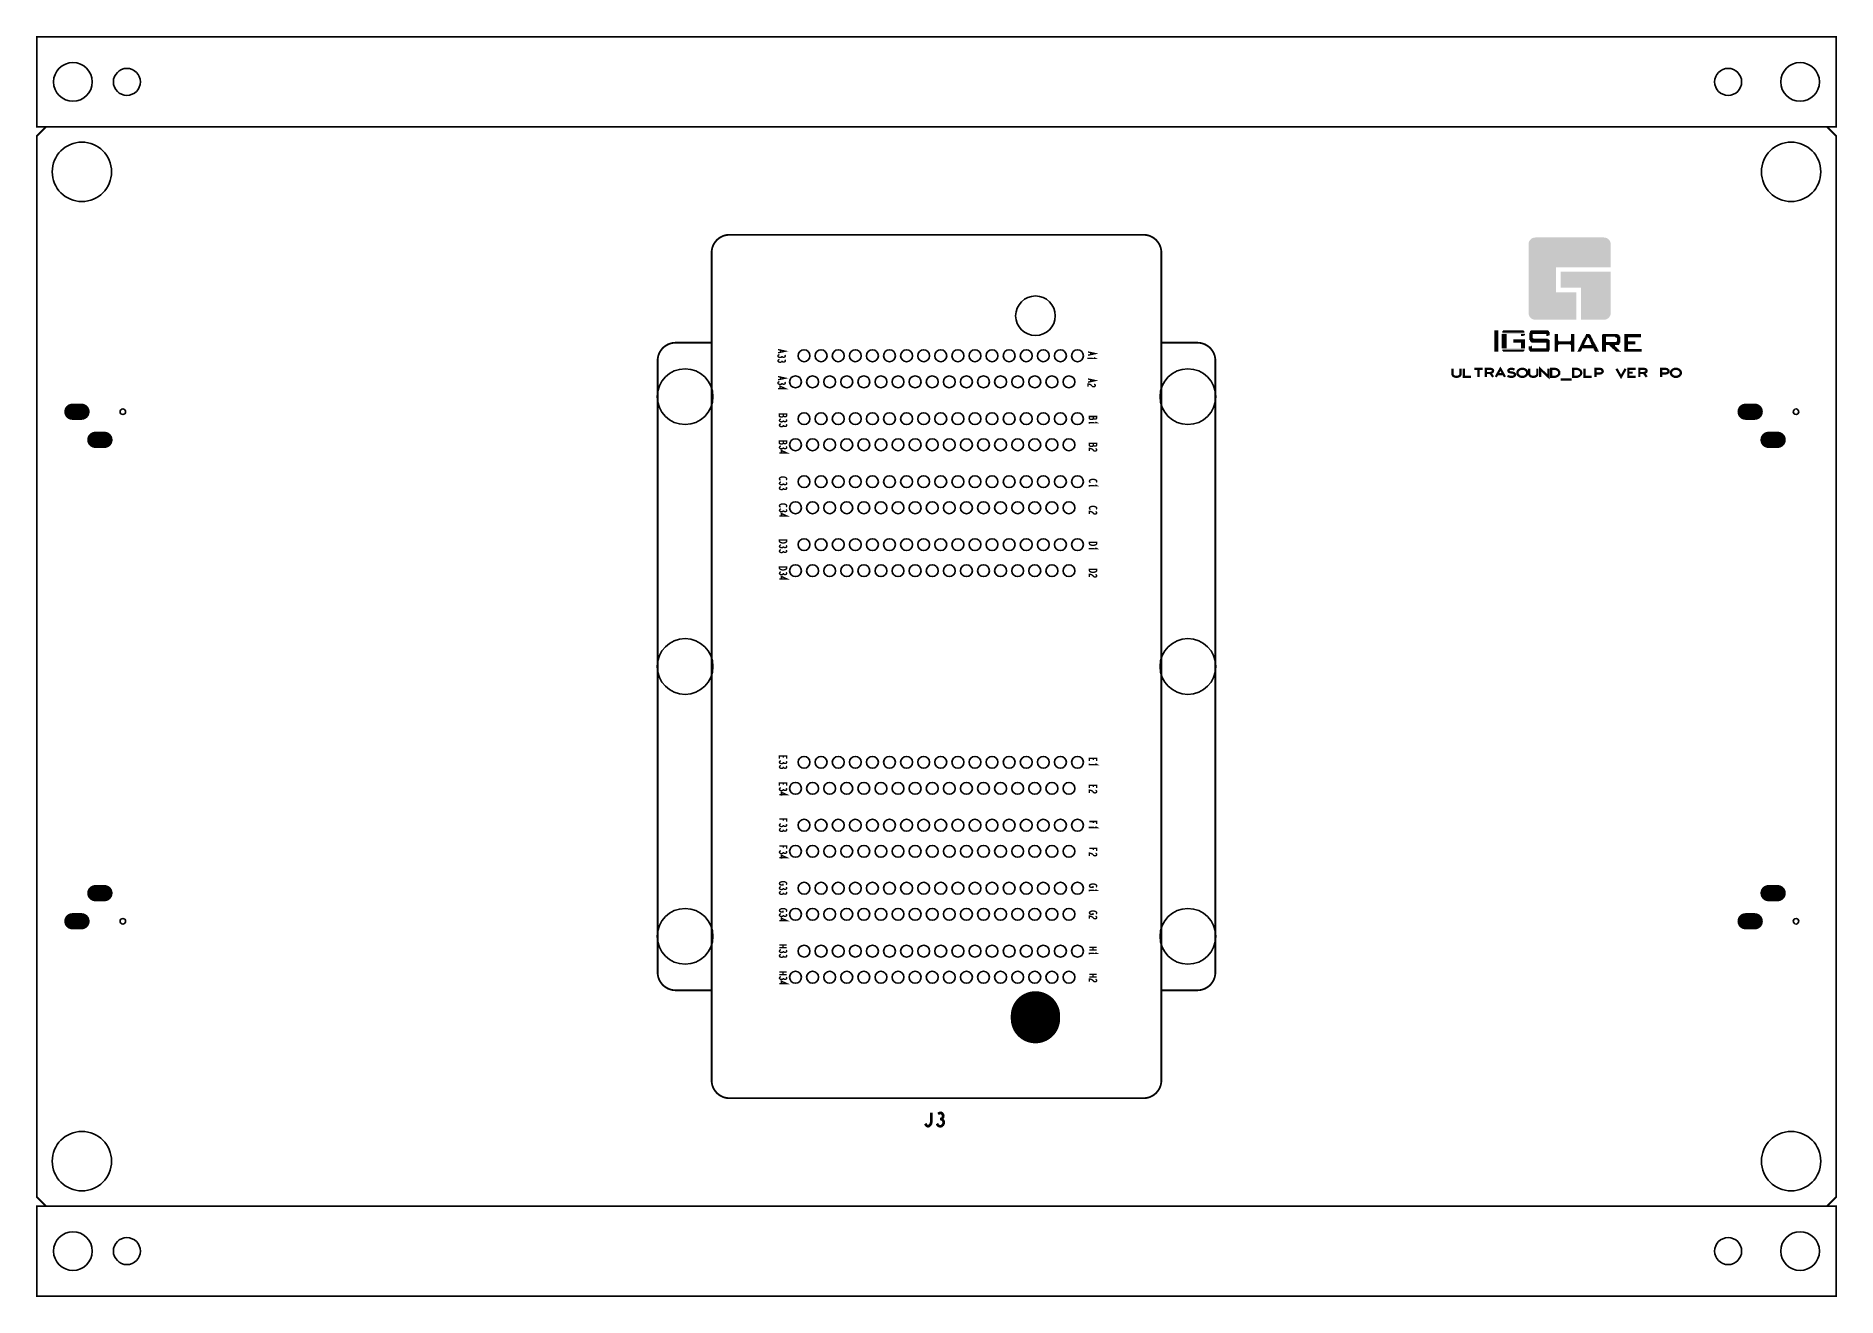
# Model space of a CAD drawing. Extents: x 0 to 200, y -10 to 130.
import ezdxf

# ---------------------------------------------------------------- set-up
doc = ezdxf.new("R2010")
doc.units = 0
doc.layers.get('0').update_dxf_attribs({"linetype": 'CONTINUOUS'})
doc.layers.add('MASK_TOP_ART', color=6, linetype='CONTINUOUS')
doc.layers.add('SILK_TOP_ART', color=6, linetype='CONTINUOUS')

# ---------------------------------------------------------------- blocks, each defined once
blk = doc.blocks.new('ROUND_633')
blk.add_circle((0, 0), 2.15)
blk = doc.blocks.new('ROUND_635')
blk.add_circle((0, 0), 3.3)
blk = doc.blocks.new('OBLONG_637')
at = {"const_width": 1.8034}
blk.add_lwpolyline([(0.508, 0), (-0.508, 0)], dxfattribs=at)
at = {"const_width": 0.9017}
for points in [[(-0.95885, 0, 1), (-0.05715, 0, 1)], [(0.05715, 0, 1), (0.95885, 0, 1)]]:
    blk.add_lwpolyline(points, format="xyb", close=True, dxfattribs=at)
blk = doc.blocks.new('ROUND_632')
blk.add_circle((0, 0), 1.5)
blk = doc.blocks.new('ROUND_631')
blk.add_circle((0, 0), 0.305)
blk = doc.blocks.new('ROUND_639')
blk.add_circle((0, 0), 3.1)
blk = doc.blocks.new('ROUND_634')
blk.add_circle((0, 0), 0.66)
blk = doc.blocks.new('OBLONG_638')
at = {"const_width": 5.4864}
blk.add_lwpolyline([(0, 0.1524), (0, -0.1524)], dxfattribs=at)
at = {"const_width": 2.7432}
for points in [[(-1.3716, 0.1524, 1), (1.3716, 0.1524, 1)], [(-1.3716, -0.1524, 1), (1.3716, -0.1524, 1)]]:
    blk.add_lwpolyline(points, format="xyb", close=True, dxfattribs=at)
blk = doc.blocks.new('ROUND_636')
blk.add_circle((0, 0), 2.2)

msp = doc.modelspace()

# ---------------------------------------------------------------- linework, layer by layer
at = {"layer": 'MASK_TOP_ART', "const_width": 0.2}
for points in [[(200, 130), (0, 130), (0, 120), (200, 120), (200, 130)], [(1, 0), (199, 0), (200, 1), (200, 119), (199, 120), (1, 120), (0, 119), (0, 1), (1, 0)], [(199, 0), (0, 0), (0, -10), (200, -10), (200, 0), (199, 0)]]:
    msp.add_lwpolyline(points, dxfattribs=at)
at = {"layer": 'SILK_TOP_ART'}
for points, const_width in [([(200, 130), (0, 130), (0, 120), (200, 120), (200, 130)], 0.2), ([(1, 0), (199, 0), (200, 1), (200, 119), (199, 120), (1, 120), (0, 119), (0, 1), (1, 0)], 0.2), ([(123, 107.9999), (77, 107.9999)], 0.2032), ([(75, 105.9999), (75, 95.9999), (71.0001, 95.9999)], 0.2032), ([(128.9999, 95.9999), (125, 95.9999), (125, 105.9999)], 0.2032), ([(75, 95.9999), (75, 24.0001)], 0.2032), ([(125, 95.9999), (125, 24.0001)], 0.2032), ([(69.0001, 93.9999), (69.0001, 26.0001)], 0.2032), ([(82.5441, 94.682), (82.4492, 94.6389), (82.395, 94.5813), (82.3815, 94.5165), (82.395, 94.4589), (82.4628, 94.4013), (82.5441, 94.3654), (82.6253, 94.3582), (82.7201, 94.3726), (82.7879, 94.4229), (82.815, 94.4733), (82.815, 94.5381)], 0.1524), ([(82.5441, 94.1486), (82.4492, 94.1055), (82.395, 94.0479), (82.3815, 93.9831), (82.395, 93.9255), (82.4628, 93.8679), (82.5441, 93.832), (82.6253, 93.8248), (82.7201, 93.8392), (82.7879, 93.8895), (82.815, 93.9399), (82.815, 94.0047)], 0.1524), ([(82.3815, 95.237), (83.1943, 95.0571), (82.3815, 94.8772)], 0.1524), ([(82.666, 94.942), (82.666, 95.1723)], 0.1524), ([(82.815, 94.4733), (82.8556, 94.4301), (82.9234, 94.3942), (83.0046, 94.3798), (83.0859, 94.3942), (83.1536, 94.4301), (83.1943, 94.4949), (83.1808, 94.5597), (83.1266, 94.6245)], 0.1524), ([(82.815, 93.9399), (82.8556, 93.8967), (82.9234, 93.8608), (83.0046, 93.8464), (83.0859, 93.8608), (83.1536, 93.8967), (83.1943, 93.9615), (83.1808, 94.0263), (83.1266, 94.0911)], 0.1524), ([(116.8412, 94.9703), (117.654, 94.7904), (116.8412, 94.6105)], 0.1524), ([(116.8412, 94.257), (117.654, 94.257), (117.4914, 94.3434)], 0.1524), ([(116.8412, 94.3434), (116.8412, 94.1707)], 0.1524), ([(117.1257, 94.6753), (117.1257, 94.9056)], 0.1524), ([(130.9999, 26.0001), (130.9999, 93.9999)], 0.2032), ([(82.3815, 92.237), (83.1943, 92.0571), (82.3815, 91.8772)], 0.1524), ([(82.666, 91.942), (82.666, 92.1723)], 0.1524), ([(157.361, 93.1031), (157.361, 92.4559), (157.4422, 92.3204), (157.6048, 92.2301), (157.808, 92.2), (158.0112, 92.2301), (158.1738, 92.3204), (158.255, 92.4559), (158.255, 93.1031)], 0.25), ([(158.6208, 93.1031), (158.6208, 92.2), (159.4336, 92.2)], 0.25), ([(159.779, 93.1031), (160.7138, 93.1031)], 0.25), ([(160.2464, 93.1031), (160.2464, 92.2)], 0.25), ([(161.0592, 92.2), (161.0592, 93.1031), (161.5672, 93.1031), (161.7298, 93.0579), (161.8314, 92.9977), (161.872, 92.8773), (161.8314, 92.7569), (161.7094, 92.6817), (161.5672, 92.6365), (161.0592, 92.6365)], 0.25), ([(161.5672, 92.6365), (161.872, 92.2)], 0.25), ([(162.1768, 92.2), (162.6848, 93.1031), (163.1928, 92.2)], 0.25), ([(163.0099, 92.5161), (162.3597, 92.5161)], 0.25), ([(163.4773, 92.3204), (163.6398, 92.2451), (163.8227, 92.2), (163.9853, 92.2), (164.1478, 92.2451), (164.2698, 92.3204), (164.3307, 92.4258), (164.2901, 92.5311), (164.1885, 92.6214), (164.0056, 92.6817), (163.7618, 92.7118), (163.6195, 92.772), (163.5585, 92.8773), (163.5992, 92.9827), (163.7008, 93.0579), (163.843, 93.1031), (163.9853, 93.1031), (164.1275, 93.073), (164.2495, 92.9977)], 0.25), ([(165.1232, 92.2), (164.9606, 92.215), (164.8184, 92.2752), (164.6965, 92.3656), (164.6152, 92.4709), (164.5745, 92.5913), (164.5745, 92.7118), (164.6152, 92.8322), (164.6965, 92.9375), (164.8184, 93.0278), (164.9606, 93.0881), (165.1232, 93.1031), (165.2857, 93.0881), (165.428, 93.0278), (165.5499, 92.9375), (165.6312, 92.8322), (165.6719, 92.7118), (165.6719, 92.5913), (165.6312, 92.4709), (165.5499, 92.3656), (165.428, 92.2752), (165.2857, 92.215), (165.1232, 92.2)], 0.25), ([(165.8954, 93.1031), (165.8954, 92.4559), (165.9766, 92.3204), (166.1392, 92.2301), (166.3424, 92.2), (166.5456, 92.2301), (166.7082, 92.3204), (166.7894, 92.4559), (166.7894, 93.1031)], 0.25), ([(167.0942, 92.2), (167.0942, 93.1031), (168.029, 92.2), (168.029, 93.1031)], 0.25), ([(168.3338, 92.2), (168.3338, 93.1031), (168.7402, 93.1031), (168.9027, 93.0579), (169.0246, 92.9977), (169.1263, 92.9074), (169.2075, 92.802), (169.2278, 92.6515), (169.2075, 92.501), (169.1263, 92.3957), (169.0246, 92.3053), (168.9027, 92.2451), (168.7402, 92.2), (168.3338, 92.2)], 0.25), ([(170.7722, 92.2), (170.7722, 93.1031), (171.1786, 93.1031), (171.3411, 93.0579), (171.463, 92.9977), (171.5647, 92.9074), (171.6459, 92.802), (171.6662, 92.6515), (171.6459, 92.501), (171.5647, 92.3957), (171.463, 92.3053), (171.3411, 92.2451), (171.1786, 92.2), (170.7722, 92.2)], 0.25), ([(172.032, 93.1031), (172.032, 92.2), (172.8448, 92.2)], 0.25), ([(173.2512, 92.2), (173.2512, 93.1031), (173.7389, 93.1031), (173.9014, 93.0579), (174.0234, 92.9526), (174.064, 92.8322), (174.0234, 92.7118), (173.9218, 92.6214), (173.7389, 92.5763), (173.2512, 92.5763)], 0.25), ([(175.588, 93.1031), (176.096, 92.2), (176.604, 93.1031)], 0.25), ([(177.7216, 92.2), (176.9088, 92.2), (176.9088, 93.1031), (177.7216, 93.1031)], 0.25), ([(177.3965, 92.6666), (176.9088, 92.6666)], 0.25), ([(178.128, 92.2), (178.128, 93.1031), (178.636, 93.1031), (178.7986, 93.0579), (178.9002, 92.9977), (178.9408, 92.8773), (178.9002, 92.7569), (178.7782, 92.6817), (178.636, 92.6365), (178.128, 92.6365)], 0.25), ([(178.636, 92.6365), (178.9408, 92.2)], 0.25), ([(180.5664, 92.2), (180.5664, 93.1031), (181.0541, 93.1031), (181.2166, 93.0579), (181.3386, 92.9526), (181.3792, 92.8322), (181.3386, 92.7118), (181.237, 92.6214), (181.0541, 92.5763), (180.5664, 92.5763)], 0.25), ([(182.192, 92.2), (182.0294, 92.215), (181.8872, 92.2752), (181.7653, 92.3656), (181.684, 92.4709), (181.6433, 92.5913), (181.6433, 92.7118), (181.684, 92.8322), (181.7653, 92.9375), (181.8872, 93.0278), (182.0294, 93.0881), (182.192, 93.1031), (182.3545, 93.0881), (182.4968, 93.0278), (182.6187, 92.9375), (182.7, 92.8322), (182.7407, 92.7118), (182.7407, 92.5913), (182.7, 92.4709), (182.6187, 92.3656), (182.4968, 92.2752), (182.3545, 92.215), (182.192, 92.2)], 0.25), ([(82.5441, 91.682), (82.4492, 91.6389), (82.395, 91.5813), (82.3815, 91.5165), (82.395, 91.4589), (82.4628, 91.4013), (82.5441, 91.3654), (82.6253, 91.3582), (82.7201, 91.3726), (82.7879, 91.4229), (82.815, 91.4733), (82.815, 91.5381)], 0.1524), ([(82.3815, 90.9039), (83.1943, 90.9039), (82.6118, 91.1702), (82.6118, 90.8104)], 0.1524), ([(82.815, 91.4733), (82.8556, 91.4301), (82.9234, 91.3942), (83.0046, 91.3798), (83.0859, 91.3942), (83.1536, 91.4301), (83.1943, 91.4949), (83.1808, 91.5597), (83.1266, 91.6245)], 0.1524), ([(116.8412, 91.9703), (117.654, 91.7904), (116.8412, 91.6105)], 0.1524), ([(117.5185, 91.3937), (117.5998, 91.3506), (117.6405, 91.3002), (117.654, 91.2426), (117.6269, 91.1706), (117.5592, 91.1203), (117.4779, 91.1059), (117.3966, 91.1131), (117.3289, 91.1419), (117.1934, 91.2858), (117.0986, 91.3506), (116.9631, 91.3937), (116.8412, 91.4081), (116.8412, 91.1059)], 0.1524), ([(117.1257, 91.6753), (117.1257, 91.9056)], 0.1524), ([(169.3904, 91.899), (170.6096, 91.899)], 0.25), ([(82.9738, 87.8405), (83.0144, 87.8117), (83.0822, 87.7902), (83.177, 87.7757), (83.2583, 87.7902), (83.3124, 87.8189), (83.3531, 87.8693), (83.3531, 88.0636), (82.5403, 88.0636), (82.5403, 87.8261), (82.5945, 87.7757), (82.6758, 87.747), (82.7706, 87.7326), (82.8654, 87.747), (82.9467, 87.7902), (82.9738, 87.8405), (82.9738, 88.0636)], 0.1524), ([(82.7029, 87.523), (82.608, 87.4799), (82.5538, 87.4223), (82.5403, 87.3575), (82.5538, 87.2999), (82.6216, 87.2423), (82.7029, 87.2064), (82.7841, 87.1992), (82.8789, 87.2136), (82.9467, 87.2639), (82.9738, 87.3143), (82.9738, 87.3791)], 0.1524), ([(82.7029, 86.9896), (82.608, 86.9465), (82.5538, 86.8889), (82.5403, 86.8241), (82.5538, 86.7665), (82.6216, 86.7089), (82.7029, 86.673), (82.7841, 86.6658), (82.8789, 86.6802), (82.9467, 86.7305), (82.9738, 86.7809), (82.9738, 86.8457)], 0.1524), ([(82.9738, 87.3143), (83.0144, 87.2711), (83.0822, 87.2352), (83.1634, 87.2208), (83.2447, 87.2352), (83.3124, 87.2711), (83.3531, 87.3359), (83.3396, 87.4007), (83.2854, 87.4655)], 0.1524), ([(82.9738, 86.7809), (83.0144, 86.7377), (83.0822, 86.7018), (83.1634, 86.6874), (83.2447, 86.7018), (83.3124, 86.7377), (83.3531, 86.8025), (83.3396, 86.8673), (83.2854, 86.9321)], 0.1524), ([(117.4335, 87.5738), (117.4741, 87.545), (117.5419, 87.5235), (117.6367, 87.509), (117.718, 87.5235), (117.7721, 87.5522), (117.8128, 87.6026), (117.8128, 87.7969), (117, 87.7969), (117, 87.5594), (117.0542, 87.509), (117.1355, 87.4803), (117.2303, 87.4659), (117.3251, 87.4803), (117.4064, 87.5235), (117.4335, 87.5738), (117.4335, 87.7969)], 0.1524), ([(117, 87.098), (117.8128, 87.098), (117.6502, 87.1844)], 0.1524), ([(117, 87.1844), (117, 87.0117)], 0.1524), ([(82.7029, 84.523), (82.608, 84.4799), (82.5538, 84.4223), (82.5403, 84.3575), (82.5538, 84.2999), (82.6216, 84.2423), (82.7029, 84.2064), (82.7841, 84.1992), (82.8789, 84.2136), (82.9467, 84.2639), (82.9738, 84.3143), (82.9738, 84.3791)], 0.1524), ([(82.9738, 84.8405), (83.0144, 84.8117), (83.0822, 84.7902), (83.177, 84.7757), (83.2583, 84.7902), (83.3124, 84.8189), (83.3531, 84.8693), (83.3531, 85.0636), (82.5403, 85.0636), (82.5403, 84.8261), (82.5945, 84.7757), (82.6758, 84.747), (82.7706, 84.7326), (82.8654, 84.747), (82.9467, 84.7902), (82.9738, 84.8405), (82.9738, 85.0636)], 0.1524), ([(82.5403, 83.7449), (83.3531, 83.7449), (82.7706, 84.0112), (82.7706, 83.6514)], 0.1524), ([(82.9738, 84.3143), (83.0144, 84.2711), (83.0822, 84.2352), (83.1634, 84.2208), (83.2447, 84.2352), (83.3124, 84.2711), (83.3531, 84.3359), (83.3396, 84.4007), (83.2854, 84.4655)], 0.1524), ([(117.4335, 84.5738), (117.4741, 84.545), (117.5419, 84.5235), (117.6367, 84.509), (117.718, 84.5235), (117.7721, 84.5522), (117.8128, 84.6026), (117.8128, 84.7969), (117, 84.7969), (117, 84.5594), (117.0542, 84.509), (117.1355, 84.4803), (117.2303, 84.4659), (117.3251, 84.4803), (117.4064, 84.5235), (117.4335, 84.5738), (117.4335, 84.7969)], 0.1524), ([(117.6773, 84.2347), (117.7586, 84.1916), (117.7993, 84.1412), (117.8128, 84.0836), (117.7857, 84.0116), (117.718, 83.9613), (117.6367, 83.9469), (117.5554, 83.9541), (117.4877, 83.9829), (117.3522, 84.1268), (117.2574, 84.1916), (117.1219, 84.2347), (117, 84.2491), (117, 83.9469)], 0.1524), ([(82.7029, 80.523), (82.608, 80.4799), (82.5538, 80.4223), (82.5403, 80.3575), (82.5538, 80.2999), (82.6216, 80.2423), (82.7029, 80.2064), (82.7841, 80.1992), (82.8789, 80.2136), (82.9467, 80.2639), (82.9738, 80.3143), (82.9738, 80.3791)], 0.1524), ([(83.2854, 80.7398), (83.326, 80.783), (83.3531, 80.8333), (83.3531, 80.8909), (83.3124, 80.9557), (83.2447, 81.006), (83.1634, 81.042), (83.028, 81.0708), (82.9061, 81.078), (82.7841, 81.0636), (82.7029, 81.042), (82.6216, 80.9989), (82.5674, 80.9485), (82.5403, 80.8981), (82.5403, 80.8477), (82.5674, 80.7973), (82.608, 80.7542), (82.6622, 80.7182)], 0.1524), ([(82.9738, 80.3143), (83.0144, 80.2711), (83.0822, 80.2352), (83.1634, 80.2208), (83.2447, 80.2352), (83.3124, 80.2711), (83.3531, 80.3359), (83.3396, 80.4007), (83.2854, 80.4655)], 0.1524), ([(117.7451, 80.4731), (117.7857, 80.5163), (117.8128, 80.5666), (117.8128, 80.6242), (117.7721, 80.689), (117.7044, 80.7393), (117.6231, 80.7753), (117.4877, 80.8041), (117.3658, 80.8113), (117.2438, 80.7969), (117.1626, 80.7753), (117.0813, 80.7322), (117.0271, 80.6818), (117, 80.6314), (117, 80.581), (117.0271, 80.5306), (117.0677, 80.4875), (117.1219, 80.4515)], 0.1524), ([(117, 80.098), (117.8128, 80.098), (117.6502, 80.1844)], 0.1524), ([(117, 80.1844), (117, 80.0117)], 0.1524), ([(82.7029, 79.9896), (82.608, 79.9465), (82.5538, 79.8889), (82.5403, 79.8241), (82.5538, 79.7665), (82.6216, 79.7089), (82.7029, 79.673), (82.7841, 79.6658), (82.8789, 79.6802), (82.9467, 79.7305), (82.9738, 79.7809), (82.9738, 79.8457)], 0.1524), ([(83.2854, 77.7398), (83.326, 77.783), (83.3531, 77.8333), (83.3531, 77.8909), (83.3124, 77.9557), (83.2447, 78.006), (83.1634, 78.042), (83.028, 78.0708), (82.9061, 78.078), (82.7841, 78.0636), (82.7029, 78.042), (82.6216, 77.9989), (82.5674, 77.9485), (82.5403, 77.8981), (82.5403, 77.8477), (82.5674, 77.7973), (82.608, 77.7542), (82.6622, 77.7182)], 0.1524), ([(82.9738, 79.7809), (83.0144, 79.7377), (83.0822, 79.7018), (83.1634, 79.6874), (83.2447, 79.7018), (83.3124, 79.7377), (83.3531, 79.8025), (83.3396, 79.8673), (83.2854, 79.9321)], 0.1524), ([(82.7029, 77.523), (82.608, 77.4799), (82.5538, 77.4223), (82.5403, 77.3575), (82.5538, 77.2999), (82.6216, 77.2423), (82.7029, 77.2064), (82.7841, 77.1992), (82.8789, 77.2136), (82.9467, 77.2639), (82.9738, 77.3143), (82.9738, 77.3791)], 0.1524), ([(82.5403, 76.7449), (83.3531, 76.7449), (82.7706, 77.0112), (82.7706, 76.6514)], 0.1524), ([(82.9738, 77.3143), (83.0144, 77.2711), (83.0822, 77.2352), (83.1634, 77.2208), (83.2447, 77.2352), (83.3124, 77.2711), (83.3531, 77.3359), (83.3396, 77.4007), (83.2854, 77.4655)], 0.1524), ([(117.7451, 77.4731), (117.7857, 77.5163), (117.8128, 77.5666), (117.8128, 77.6242), (117.7721, 77.689), (117.7044, 77.7393), (117.6231, 77.7753), (117.4877, 77.8041), (117.3658, 77.8113), (117.2438, 77.7969), (117.1626, 77.7753), (117.0813, 77.7322), (117.0271, 77.6818), (117, 77.6314), (117, 77.581), (117.0271, 77.5306), (117.0677, 77.4875), (117.1219, 77.4515)], 0.1524), ([(117.6773, 77.2347), (117.7586, 77.1916), (117.7993, 77.1412), (117.8128, 77.0836), (117.7857, 77.0116), (117.718, 76.9613), (117.6367, 76.9469), (117.5554, 76.9541), (117.4877, 76.9829), (117.3522, 77.1268), (117.2574, 77.1916), (117.1219, 77.2347), (117, 77.2491), (117, 76.9469)], 0.1524), ([(82.5403, 74.0564), (83.3531, 74.0564), (83.3531, 73.9125), (83.3124, 73.8549), (83.2583, 73.8117), (83.177, 73.7757), (83.0822, 73.747), (82.9467, 73.7398), (82.8112, 73.747), (82.7164, 73.7757), (82.6351, 73.8117), (82.5809, 73.8549), (82.5403, 73.9125), (82.5403, 74.0564)], 0.1524), ([(82.7029, 73.523), (82.608, 73.4799), (82.5538, 73.4223), (82.5403, 73.3575), (82.5538, 73.2999), (82.6216, 73.2423), (82.7029, 73.2064), (82.7841, 73.1992), (82.8789, 73.2136), (82.9467, 73.2639), (82.9738, 73.3143), (82.9738, 73.3791)], 0.1524), ([(82.7029, 72.9896), (82.608, 72.9465), (82.5538, 72.8889), (82.5403, 72.8241), (82.5538, 72.7665), (82.6216, 72.7089), (82.7029, 72.673), (82.7841, 72.6658), (82.8789, 72.6802), (82.9467, 72.7305), (82.9738, 72.7809), (82.9738, 72.8457)], 0.1524), ([(82.9738, 73.3143), (83.0144, 73.2711), (83.0822, 73.2352), (83.1634, 73.2208), (83.2447, 73.2352), (83.3124, 73.2711), (83.3531, 73.3359), (83.3396, 73.4007), (83.2854, 73.4655)], 0.1524), ([(82.9738, 72.7809), (83.0144, 72.7377), (83.0822, 72.7018), (83.1634, 72.6874), (83.2447, 72.7018), (83.3124, 72.7377), (83.3531, 72.8025), (83.3396, 72.8673), (83.2854, 72.9321)], 0.1524), ([(117, 73.7897), (117.8128, 73.7897), (117.8128, 73.6458), (117.7721, 73.5882), (117.718, 73.545), (117.6367, 73.509), (117.5419, 73.4803), (117.4064, 73.4731), (117.2709, 73.4803), (117.1761, 73.509), (117.0948, 73.545), (117.0406, 73.5882), (117, 73.6458), (117, 73.7897)], 0.1524), ([(117, 73.098), (117.8128, 73.098), (117.6502, 73.1844)], 0.1524), ([(117, 73.1844), (117, 73.0117)], 0.1524), ([(82.7029, 70.523), (82.608, 70.4799), (82.5538, 70.4223), (82.5403, 70.3575), (82.5538, 70.2999), (82.6216, 70.2423), (82.7029, 70.2064), (82.7841, 70.1992), (82.8789, 70.2136), (82.9467, 70.2639), (82.9738, 70.3143), (82.9738, 70.3791)], 0.1524), ([(82.5403, 71.0564), (83.3531, 71.0564), (83.3531, 70.9125), (83.3124, 70.8549), (83.2583, 70.8117), (83.177, 70.7757), (83.0822, 70.747), (82.9467, 70.7398), (82.8112, 70.747), (82.7164, 70.7757), (82.6351, 70.8117), (82.5809, 70.8549), (82.5403, 70.9125), (82.5403, 71.0564)], 0.1524), ([(82.5403, 69.7449), (83.3531, 69.7449), (82.7706, 70.0112), (82.7706, 69.6514)], 0.1524), ([(82.9738, 70.3143), (83.0144, 70.2711), (83.0822, 70.2352), (83.1634, 70.2208), (83.2447, 70.2352), (83.3124, 70.2711), (83.3531, 70.3359), (83.3396, 70.4007), (83.2854, 70.4655)], 0.1524), ([(117, 70.7897), (117.8128, 70.7897), (117.8128, 70.6458), (117.7721, 70.5882), (117.718, 70.545), (117.6367, 70.509), (117.5419, 70.4803), (117.4064, 70.4731), (117.2709, 70.4803), (117.1761, 70.509), (117.0948, 70.545), (117.0406, 70.5882), (117, 70.6458), (117, 70.7897)], 0.1524), ([(117.6773, 70.2347), (117.7586, 70.1916), (117.7993, 70.1412), (117.8128, 70.0836), (117.7857, 70.0116), (117.718, 69.9613), (117.6367, 69.9469), (117.5554, 69.9541), (117.4877, 69.9829), (117.3522, 70.1268), (117.2574, 70.1916), (117.1219, 70.2347), (117, 70.2491), (117, 69.9469)], 0.1524), ([(82.5403, 49.7543), (82.5403, 50.0421), (83.3531, 50.0421), (83.3531, 49.7543)], 0.1524), ([(82.9603, 49.8694), (82.9603, 50.0421)], 0.1524), ([(82.7029, 49.5231), (82.608, 49.48), (82.5538, 49.4224), (82.5403, 49.3576), (82.5538, 49.3), (82.6216, 49.2424), (82.7029, 49.2065), (82.7841, 49.1993), (82.8789, 49.2137), (82.9467, 49.264), (82.9738, 49.3144), (82.9738, 49.3792)], 0.1524), ([(82.7029, 48.9897), (82.608, 48.9466), (82.5538, 48.889), (82.5403, 48.8242), (82.5538, 48.7666), (82.6216, 48.709), (82.7029, 48.6731), (82.7841, 48.6659), (82.8789, 48.6803), (82.9467, 48.7306), (82.9738, 48.781), (82.9738, 48.8458)], 0.1524), ([(82.9738, 49.3144), (83.0144, 49.2712), (83.0822, 49.2353), (83.1634, 49.2209), (83.2447, 49.2353), (83.3124, 49.2712), (83.3531, 49.336), (83.3396, 49.4008), (83.2854, 49.4656)], 0.1524), ([(82.9738, 48.781), (83.0144, 48.7378), (83.0822, 48.7019), (83.1634, 48.6875), (83.2447, 48.7019), (83.3124, 48.7378), (83.3531, 48.8026), (83.3396, 48.8674), (83.2854, 48.9322)], 0.1524), ([(117, 49.4876), (117, 49.7754), (117.8128, 49.7754), (117.8128, 49.4876)], 0.1524), ([(117, 49.0981), (117.8128, 49.0981), (117.6502, 49.1845)], 0.1524), ([(117, 49.1845), (117, 49.0118)], 0.1524), ([(117.42, 49.6027), (117.42, 49.7754)], 0.1524), ([(82.7029, 46.5231), (82.608, 46.48), (82.5538, 46.4224), (82.5403, 46.3576), (82.5538, 46.3), (82.6216, 46.2424), (82.7029, 46.2065), (82.7841, 46.1993), (82.8789, 46.2137), (82.9467, 46.264), (82.9738, 46.3144), (82.9738, 46.3792)], 0.1524), ([(82.5403, 46.7543), (82.5403, 47.0421), (83.3531, 47.0421), (83.3531, 46.7543)], 0.1524), ([(82.5403, 45.745), (83.3531, 45.745), (82.7706, 46.0113), (82.7706, 45.6515)], 0.1524), ([(82.9603, 46.8694), (82.9603, 47.0421)], 0.1524), ([(82.9738, 46.3144), (83.0144, 46.2712), (83.0822, 46.2353), (83.1634, 46.2209), (83.2447, 46.2353), (83.3124, 46.2712), (83.3531, 46.336), (83.3396, 46.4008), (83.2854, 46.4656)], 0.1524), ([(117, 46.4876), (117, 46.7754), (117.8128, 46.7754), (117.8128, 46.4876)], 0.1524), ([(117.6773, 46.2348), (117.7586, 46.1917), (117.7993, 46.1413), (117.8128, 46.0837), (117.7857, 46.0117), (117.718, 45.9614), (117.6367, 45.947), (117.5554, 45.9542), (117.4877, 45.983), (117.3522, 46.1269), (117.2574, 46.1917), (117.1219, 46.2348), (117, 46.2492), (117, 45.947)], 0.1524), ([(117.42, 46.6027), (117.42, 46.7754)], 0.1524), ([(82.7029, 42.5231), (82.608, 42.48), (82.5538, 42.4224), (82.5403, 42.3576), (82.5538, 42.3), (82.6216, 42.2424), (82.7029, 42.2065), (82.7841, 42.1993), (82.8789, 42.2137), (82.9467, 42.264), (82.9738, 42.3144), (82.9738, 42.3792)], 0.1524), ([(82.7029, 41.9897), (82.608, 41.9466), (82.5538, 41.889), (82.5403, 41.8242), (82.5538, 41.7666), (82.6216, 41.709), (82.7029, 41.6731), (82.7841, 41.6659), (82.8789, 41.6803), (82.9467, 41.7306), (82.9738, 41.781), (82.9738, 41.8458)], 0.1524), ([(82.5403, 43.0349), (83.3531, 43.0349), (83.3531, 42.7615)], 0.1524), ([(82.9603, 42.8622), (82.9603, 43.0349)], 0.1524), ([(82.9738, 42.3144), (83.0144, 42.2712), (83.0822, 42.2353), (83.1634, 42.2209), (83.2447, 42.2353), (83.3124, 42.2712), (83.3531, 42.336), (83.3396, 42.4008), (83.2854, 42.4656)], 0.1524), ([(117, 42.7682), (117.8128, 42.7682), (117.8128, 42.4948)], 0.1524), ([(117, 42.0981), (117.8128, 42.0981), (117.6502, 42.1845)], 0.1524), ([(117, 42.1845), (117, 42.0118)], 0.1524), ([(117.42, 42.5955), (117.42, 42.7682)], 0.1524), ([(82.5403, 40.0349), (83.3531, 40.0349), (83.3531, 39.7615)], 0.1524), ([(82.9603, 39.8622), (82.9603, 40.0349)], 0.1524), ([(82.9738, 41.781), (83.0144, 41.7378), (83.0822, 41.7019), (83.1634, 41.6875), (83.2447, 41.7019), (83.3124, 41.7378), (83.3531, 41.8026), (83.3396, 41.8674), (83.2854, 41.9322)], 0.1524), ([(82.7029, 39.5231), (82.608, 39.48), (82.5538, 39.4224), (82.5403, 39.3576), (82.5538, 39.3), (82.6216, 39.2424), (82.7029, 39.2065), (82.7841, 39.1993), (82.8789, 39.2137), (82.9467, 39.264), (82.9738, 39.3144), (82.9738, 39.3792)], 0.1524), ([(82.5403, 38.745), (83.3531, 38.745), (82.7706, 39.0113), (82.7706, 38.6515)], 0.1524), ([(82.9738, 39.3144), (83.0144, 39.2712), (83.0822, 39.2353), (83.1634, 39.2209), (83.2447, 39.2353), (83.3124, 39.2712), (83.3531, 39.336), (83.3396, 39.4008), (83.2854, 39.4656)], 0.1524), ([(117, 39.7682), (117.8128, 39.7682), (117.8128, 39.4948)], 0.1524), ([(117.6773, 39.2348), (117.7586, 39.1917), (117.7993, 39.1413), (117.8128, 39.0837), (117.7857, 39.0117), (117.718, 38.9614), (117.6367, 38.947), (117.5554, 38.9542), (117.4877, 38.983), (117.3522, 39.1269), (117.2574, 39.1917), (117.1219, 39.2348), (117, 39.2492), (117, 38.947)], 0.1524), ([(117.42, 39.5955), (117.42, 39.7682)], 0.1524), ([(82.9467, 35.855), (82.9467, 35.7111), (82.7029, 35.7111), (82.6216, 35.7543), (82.5674, 35.8046), (82.5403, 35.8766), (82.5674, 35.9486), (82.6216, 35.999), (82.7029, 36.0421), (82.7977, 36.0709), (82.9061, 36.0853), (83.0009, 36.0853), (83.0822, 36.0709), (83.177, 36.0421), (83.2583, 35.999), (83.3124, 35.9558), (83.3531, 35.8982), (83.3531, 35.8478), (83.326, 35.7903), (83.2718, 35.7471)], 0.1524), ([(82.7029, 35.5231), (82.608, 35.48), (82.5538, 35.4224), (82.5403, 35.3576), (82.5538, 35.3), (82.6216, 35.2424), (82.7029, 35.2065), (82.7841, 35.1993), (82.8789, 35.2137), (82.9467, 35.264), (82.9738, 35.3144), (82.9738, 35.3792)], 0.1524), ([(82.7029, 34.9897), (82.608, 34.9466), (82.5538, 34.889), (82.5403, 34.8242), (82.5538, 34.7666), (82.6216, 34.709), (82.7029, 34.6731), (82.7841, 34.6659), (82.8789, 34.6803), (82.9467, 34.7306), (82.9738, 34.781), (82.9738, 34.8458)], 0.1524), ([(82.9738, 35.3144), (83.0144, 35.2712), (83.0822, 35.2353), (83.1634, 35.2209), (83.2447, 35.2353), (83.3124, 35.2712), (83.3531, 35.336), (83.3396, 35.4008), (83.2854, 35.4656)], 0.1524), ([(82.9738, 34.781), (83.0144, 34.7378), (83.0822, 34.7019), (83.1634, 34.6875), (83.2447, 34.7019), (83.3124, 34.7378), (83.3531, 34.8026), (83.3396, 34.8674), (83.2854, 34.9322)], 0.1524), ([(117.4064, 35.5883), (117.4064, 35.4444), (117.1626, 35.4444), (117.0813, 35.4876), (117.0271, 35.5379), (117, 35.6099), (117.0271, 35.6819), (117.0813, 35.7323), (117.1626, 35.7754), (117.2574, 35.8042), (117.3658, 35.8186), (117.4606, 35.8186), (117.5419, 35.8042), (117.6367, 35.7754), (117.718, 35.7323), (117.7721, 35.6891), (117.8128, 35.6315), (117.8128, 35.5811), (117.7857, 35.5236), (117.7315, 35.4804)], 0.1524), ([(117, 35.0981), (117.8128, 35.0981), (117.6502, 35.1845)], 0.1524), ([(117, 35.1845), (117, 35.0118)], 0.1524), ([(82.9467, 32.855), (82.9467, 32.7111), (82.7029, 32.7111), (82.6216, 32.7543), (82.5674, 32.8046), (82.5403, 32.8766), (82.5674, 32.9486), (82.6216, 32.999), (82.7029, 33.0421), (82.7977, 33.0709), (82.9061, 33.0853), (83.0009, 33.0853), (83.0822, 33.0709), (83.177, 33.0421), (83.2583, 32.999), (83.3124, 32.9558), (83.3531, 32.8982), (83.3531, 32.8478), (83.326, 32.7903), (83.2718, 32.7471)], 0.1524), ([(82.7029, 32.5231), (82.608, 32.48), (82.5538, 32.4224), (82.5403, 32.3576), (82.5538, 32.3), (82.6216, 32.2424), (82.7029, 32.2065), (82.7841, 32.1993), (82.8789, 32.2137), (82.9467, 32.264), (82.9738, 32.3144), (82.9738, 32.3792)], 0.1524), ([(82.5403, 31.745), (83.3531, 31.745), (82.7706, 32.0113), (82.7706, 31.6515)], 0.1524), ([(82.9738, 32.3144), (83.0144, 32.2712), (83.0822, 32.2353), (83.1634, 32.2209), (83.2447, 32.2353), (83.3124, 32.2712), (83.3531, 32.336), (83.3396, 32.4008), (83.2854, 32.4656)], 0.1524), ([(117.4064, 32.5883), (117.4064, 32.4444), (117.1626, 32.4444), (117.0813, 32.4876), (117.0271, 32.5379), (117, 32.6099), (117.0271, 32.6819), (117.0813, 32.7323), (117.1626, 32.7754), (117.2574, 32.8042), (117.3658, 32.8186), (117.4606, 32.8186), (117.5419, 32.8042), (117.6367, 32.7754), (117.718, 32.7323), (117.7721, 32.6891), (117.8128, 32.6315), (117.8128, 32.5811), (117.7857, 32.5236), (117.7315, 32.4804)], 0.1524), ([(117.6773, 32.2348), (117.7586, 32.1917), (117.7993, 32.1413), (117.8128, 32.0837), (117.7857, 32.0117), (117.718, 31.9614), (117.6367, 31.947), (117.5554, 31.9542), (117.4877, 31.983), (117.3522, 32.1269), (117.2574, 32.1917), (117.1219, 32.2348), (117, 32.2492), (117, 31.947)], 0.1524), ([(82.7029, 28.5231), (82.608, 28.48), (82.5538, 28.4224), (82.5403, 28.3576), (82.5538, 28.3), (82.6216, 28.2424), (82.7029, 28.2065), (82.7841, 28.1993), (82.8789, 28.2137), (82.9467, 28.264), (82.9738, 28.3144), (82.9738, 28.3792)], 0.1524), ([(82.7029, 27.9897), (82.608, 27.9466), (82.5538, 27.889), (82.5403, 27.8242), (82.5538, 27.7666), (82.6216, 27.709), (82.7029, 27.6731), (82.7841, 27.6659), (82.8789, 27.6803), (82.9467, 27.7306), (82.9738, 27.781), (82.9738, 27.8458)], 0.1524), ([(82.5403, 29.0493), (83.3531, 29.0493)], 0.1524), ([(83.3531, 28.7471), (82.5403, 28.7471)], 0.1524), ([(82.9467, 28.7471), (82.9467, 29.0493)], 0.1524), ([(82.9738, 28.3144), (83.0144, 28.2712), (83.0822, 28.2353), (83.1634, 28.2209), (83.2447, 28.2353), (83.3124, 28.2712), (83.3531, 28.336), (83.3396, 28.4008), (83.2854, 28.4656)], 0.1524), ([(117, 28.7826), (117.8128, 28.7826)], 0.1524), ([(117.8128, 28.4804), (117, 28.4804)], 0.1524), ([(117, 28.0981), (117.8128, 28.0981), (117.6502, 28.1845)], 0.1524), ([(117, 28.1845), (117, 28.0118)], 0.1524), ([(117.4064, 28.4804), (117.4064, 28.7826)], 0.1524), ([(82.5403, 26.0493), (83.3531, 26.0493)], 0.1524), ([(82.9467, 25.7471), (82.9467, 26.0493)], 0.1524), ([(82.9738, 27.781), (83.0144, 27.7378), (83.0822, 27.7019), (83.1634, 27.6875), (83.2447, 27.7019), (83.3124, 27.7378), (83.3531, 27.8026), (83.3396, 27.8674), (83.2854, 27.9322)], 0.1524), ([(71.0001, 24.0001), (75, 24.0001), (75, 14.0001)], 0.2032), ([(82.7029, 25.5231), (82.608, 25.48), (82.5538, 25.4224), (82.5403, 25.3576), (82.5538, 25.3), (82.6216, 25.2424), (82.7029, 25.2065), (82.7841, 25.1993), (82.8789, 25.2137), (82.9467, 25.264), (82.9738, 25.3144), (82.9738, 25.3792)], 0.1524), ([(83.3531, 25.7471), (82.5403, 25.7471)], 0.1524), ([(82.5403, 24.745), (83.3531, 24.745), (82.7706, 25.0113), (82.7706, 24.6515)], 0.1524), ([(82.9738, 25.3144), (83.0144, 25.2712), (83.0822, 25.2353), (83.1634, 25.2209), (83.2447, 25.2353), (83.3124, 25.2712), (83.3531, 25.336), (83.3396, 25.4008), (83.2854, 25.4656)], 0.1524), ([(117, 25.7826), (117.8128, 25.7826)], 0.1524), ([(117.8128, 25.4804), (117, 25.4804)], 0.1524), ([(117.6773, 25.2348), (117.7586, 25.1917), (117.7993, 25.1413), (117.8128, 25.0837), (117.7857, 25.0117), (117.718, 24.9614), (117.6367, 24.947), (117.5554, 24.9542), (117.4877, 24.983), (117.3522, 25.1269), (117.2574, 25.1917), (117.1219, 25.2348), (117, 25.2492), (117, 24.947)], 0.1524), ([(117.4064, 25.4804), (117.4064, 25.7826)], 0.1524), ([(125, 14.0001), (125, 24.0001), (128.9999, 24.0001)], 0.2032), ([(77, 12.0001), (123, 12.0001)], 0.2032), ([(98.7516, 9.175), (98.8349, 9.025), (98.9349, 8.925), (99.0516, 8.875), (99.1849, 8.925), (99.2849, 9.025), (99.3849, 9.175), (99.4182, 9.375), (99.4182, 10.375)], 0.3), ([(100.5318, 9.675), (100.6318, 9.75), (100.7151, 9.875), (100.7484, 10.025), (100.7151, 10.175), (100.6318, 10.3), (100.4818, 10.375), (100.3318, 10.35), (100.1818, 10.25)], 0.3), ([(100.0484, 9.175), (100.1484, 9), (100.2817, 8.9), (100.4318, 8.875), (100.5651, 8.9), (100.6984, 9.025), (100.7818, 9.175), (100.7984, 9.325), (100.7651, 9.5), (100.6484, 9.625), (100.5318, 9.675), (100.3818, 9.675)], 0.3), ([(199, 0), (0, 0), (0, -10), (200, -10), (200, 0), (199, 0)], 0.2)]:
    msp.add_lwpolyline(points, dxfattribs=dict(at, const_width=const_width))
at = {"layer": 'SILK_TOP_ART', "const_width": 0.2032}
for points in [[(77, 107.9999, 0.4142224), (75, 105.9999)], [(125, 105.9999, 0.4142224), (123, 107.9999)], [(71.0001, 95.9999, 0.4142341), (69.0001, 93.9999)], [(130.9999, 93.9999, 0.4142341), (128.9999, 95.9999)], [(69.0001, 26.0001, 0.4142341), (71.0001, 24.0001)], [(128.9999, 24.0001, 0.4142341), (130.9999, 26.0001)], [(75, 14.0001, 0.4142224), (77, 12.0001)], [(123, 12.0001, 0.4142224), (125, 14.0001)]]:
    msp.add_lwpolyline(points, format="xyb", dxfattribs=at)
at = {"layer": 'SILK_TOP_ART'}
for points in [[(165.81, 106.938), (165.8252, 107.0853), (174.954, 106.938), (174.9388, 107.0853)], [(165.81, 104.398), (165.81, 106.938), (174.95398, 104.398), (174.954, 106.938)], [(165.8252, 107.0853), (165.8684, 107.2301), (174.9388, 107.0853), (174.8956, 107.2301)], [(165.8684, 107.2301), (165.937, 107.3596), (174.8956, 107.2301), (174.8245, 107.3596)], [(165.937, 107.3596), (166.0335, 107.4765), (174.8245, 107.3596), (174.7305, 107.4765)], [(166.0335, 107.4765), (166.1478, 107.5705), (174.7305, 107.4765), (174.6136, 107.5705)], [(166.1478, 107.5705), (166.2799, 107.6416), (174.6136, 107.5705), (174.4841, 107.6416)], [(166.2799, 107.6416), (166.4221, 107.6848), (174.4841, 107.6416), (174.3393, 107.6848)], [(166.4221, 107.6848), (166.572, 107.7), (174.3393, 107.6848), (174.192, 107.7)], [(165.81, 104.39798), (165.81, 104.398), (168.858, 104.39798), (174.95398, 104.398)], [(165.81, 101.604), (165.81, 104.39798), (168.85802, 101.604), (168.858, 104.39798)], [(169.366, 102.11202), (169.36602, 103.88998), (174.954, 102.11202), (174.954, 103.88998)], [(171.65198, 102.112), (169.366, 102.11202), (174.954, 102.112), (174.954, 102.11202)], [(169.36602, 103.88998), (169.36602, 103.89), (174.954, 103.88998), (169.36602, 103.89)], [(171.65201, 99.318), (171.65198, 102.112), (174.954, 99.318), (174.954, 102.112)], [(165.81, 101.60398), (165.81, 101.604), (171.144, 101.60398), (168.85802, 101.604)], [(165.81, 99.318), (165.81, 101.60398), (171.14398, 99.318), (171.144, 101.60398)], [(165.8252, 99.1681), (165.81, 99.318), (171.14398, 99.1681), (171.14398, 99.318)], [(165.8684, 99.0259), (165.8252, 99.1681), (171.14398, 99.0259), (171.14398, 99.1681)], [(165.937, 98.8938), (165.8684, 99.0259), (171.14398, 98.8938), (171.14398, 99.0259)], [(166.0335, 98.777), (165.937, 98.8938), (171.14398, 98.777), (171.14398, 98.8938)], [(166.1478, 98.683), (166.0335, 98.777), (171.14398, 98.683), (171.14398, 98.777)], [(166.2799, 98.6144), (166.1478, 98.683), (171.14398, 98.6144), (171.14398, 98.683)], [(166.4221, 98.5712), (166.2799, 98.6144), (171.14398, 98.5712), (171.14398, 98.6144)], [(166.572, 98.556), (166.4221, 98.5712), (171.14398, 98.556), (171.14398, 98.5712)], [(171.65201, 99.1681), (171.65201, 99.318), (174.9388, 99.1681), (174.954, 99.318)], [(171.65202, 99.0259), (171.65201, 99.1681), (174.8956, 99.0259), (174.9388, 99.1681)], [(171.65202, 98.8938), (171.65202, 99.0259), (174.8245, 98.8938), (174.8956, 99.0259)], [(171.65202, 98.777), (171.65202, 98.8938), (174.7305, 98.777), (174.8245, 98.8938)], [(171.65202, 98.683), (171.65202, 98.777), (174.6136, 98.683), (174.7305, 98.777)], [(171.65202, 98.6144), (171.65202, 98.683), (174.4841, 98.6144), (174.6136, 98.683)], [(171.65202, 98.5712), (171.65202, 98.6144), (174.3393, 98.5712), (174.4841, 98.6144)], [(171.65202, 98.556), (171.65202, 98.5712), (174.192, 98.556), (174.3393, 98.5712)], [(162.00002, 97.36218), (162.00002, 97.3622), (162.4572, 97.36218), (162.00002, 97.3622)], [(162.00002, 97.286), (162.00002, 97.36218), (162.45718, 97.286), (162.4572, 97.36218)], [(162.00002, 97.28598), (162.00002, 97.286), (162.4572, 97.28598), (162.00002, 97.286)], [(162.00002, 97.2073), (162.00002, 97.28598), (162.45718, 97.2073), (162.4572, 97.28598)], [(162.00002, 97.20728), (162.00002, 97.2073), (162.4572, 97.20728), (162.00002, 97.2073)], [(162.00002, 97.1336), (162.00002, 97.20728), (162.45718, 97.1336), (162.4572, 97.20728)], [(162.00002, 97.13358), (162.00002, 97.1336), (162.4572, 97.13358), (162.00002, 97.1336)], [(162.00002, 97.0574), (162.00002, 97.13358), (162.45718, 97.0574), (162.4572, 97.13358)], [(162.00002, 97.05738), (162.00002, 97.0574), (162.4572, 97.05738), (162.00002, 97.0574)], [(162.00002, 96.9812), (162.00002, 97.05738), (162.45718, 96.9812), (162.4572, 97.05738)], [(162.00002, 96.98118), (162.00002, 96.9812), (162.4572, 96.98118), (162.00002, 96.9812)], [(162.00002, 96.905), (162.00002, 96.98118), (162.45718, 96.905), (162.4572, 96.98118)], [(162.00002, 96.90498), (162.00002, 96.905), (162.4572, 96.90498), (162.00002, 96.905)], [(162.00002, 96.8288), (162.00002, 96.90498), (162.45718, 96.8288), (162.4572, 96.90498)], [(162.00002, 96.82878), (162.00002, 96.8288), (162.4572, 96.82878), (162.00002, 96.8288)], [(162.00002, 96.7526), (162.00002, 96.82878), (162.45718, 96.7526), (162.4572, 96.82878)], [(162.00002, 96.75258), (162.00002, 96.7526), (162.4572, 96.75258), (162.00002, 96.7526)], [(162.00002, 96.6764), (162.00002, 96.75258), (162.45718, 96.6764), (162.4572, 96.75258)], [(162.00002, 96.67638), (162.00002, 96.6764), (162.4572, 96.67638), (162.00002, 96.6764)], [(162.00002, 96.6002), (162.00002, 96.67638), (162.45718, 96.6002), (162.4572, 96.67638)], [(162.00002, 96.60018), (162.00002, 96.6002), (162.4572, 96.60018), (162.00002, 96.6002)], [(162.00002, 96.524), (162.00002, 96.60018), (162.45718, 96.524), (162.4572, 96.60018)], [(162.00002, 96.52398), (162.00002, 96.524), (162.4572, 96.52398), (162.00002, 96.524)], [(162.00002, 96.4478), (162.00002, 96.52398), (162.45718, 96.4478), (162.4572, 96.52398)], [(162.00002, 96.44778), (162.00002, 96.4478), (162.4572, 96.44778), (162.00002, 96.4478)], [(162.00002, 96.3716), (162.00002, 96.44778), (162.45718, 96.3716), (162.4572, 96.44778)], [(162.00002, 96.37158), (162.00002, 96.3716), (162.4572, 96.37158), (162.00002, 96.3716)], [(162.00002, 96.2929), (162.00002, 96.37158), (162.45718, 96.2929), (162.4572, 96.37158)], [(162.00002, 96.29288), (162.00002, 96.2929), (162.4572, 96.29288), (162.00002, 96.2929)], [(162.00002, 96.2192), (162.00002, 96.29288), (162.45718, 96.2192), (162.4572, 96.29288)], [(162.00002, 96.21918), (162.00002, 96.2192), (162.4572, 96.21918), (162.00002, 96.2192)], [(162.00002, 96.143), (162.00002, 96.21918), (162.45718, 96.143), (162.4572, 96.21918)], [(162.00002, 96.14298), (162.00002, 96.143), (162.4572, 96.14298), (162.00002, 96.143)], [(162.00002, 96.0668), (162.00002, 96.14298), (162.45718, 96.0668), (162.4572, 96.14298)], [(162.83822, 96.98118), (162.83822, 96.9812), (163.3716, 96.98118), (162.83822, 96.9812)], [(162.83822, 96.905), (162.83822, 96.98118), (163.37158, 96.905), (163.3716, 96.98118)], [(162.83822, 96.90498), (162.83822, 96.905), (163.3716, 96.90498), (162.83822, 96.905)], [(162.83822, 96.8288), (162.83822, 96.90498), (163.37158, 96.8288), (163.3716, 96.90498)], [(162.83822, 96.82878), (162.83822, 96.8288), (163.3716, 96.82878), (162.83822, 96.8288)], [(162.83822, 96.7526), (162.83822, 96.82878), (163.37158, 96.7526), (163.3716, 96.82878)], [(162.83822, 96.75258), (162.83822, 96.7526), (163.3716, 96.75258), (162.83822, 96.7526)], [(162.83822, 96.6764), (162.83822, 96.75258), (163.37158, 96.6764), (163.3716, 96.75258)], [(162.83822, 96.67638), (162.83822, 96.6764), (163.3716, 96.67638), (162.83822, 96.6764)], [(162.83822, 96.6002), (162.83822, 96.67638), (163.37158, 96.6002), (163.3716, 96.67638)], [(162.83822, 96.60018), (162.83822, 96.6002), (163.3716, 96.60018), (162.83822, 96.6002)], [(162.83822, 96.524), (162.83822, 96.60018), (163.37158, 96.524), (163.3716, 96.60018)], [(162.83822, 96.52398), (162.83822, 96.524), (163.3716, 96.52398), (162.83822, 96.524)], [(162.83822, 96.4478), (162.83822, 96.52398), (163.37158, 96.4478), (163.3716, 96.52398)], [(162.83822, 96.44778), (162.83822, 96.4478), (163.3716, 96.44778), (162.83822, 96.4478)], [(162.83822, 96.3716), (162.83822, 96.44778), (163.37158, 96.3716), (163.3716, 96.44778)], [(162.83822, 96.37158), (162.83822, 96.3716), (163.3716, 96.37158), (162.83822, 96.3716)], [(162.83822, 96.2929), (162.83822, 96.37158), (163.37158, 96.2929), (163.3716, 96.37158)], [(162.83822, 96.29288), (162.83822, 96.2929), (163.3716, 96.29288), (162.83822, 96.2929)], [(162.83822, 96.2192), (162.83822, 96.29288), (163.37158, 96.2192), (163.3716, 96.29288)], [(162.83822, 96.21918), (162.83822, 96.2192), (163.3716, 96.21918), (162.83822, 96.2192)], [(162.83822, 96.143), (162.83822, 96.21918), (163.37158, 96.143), (163.3716, 96.21918)], [(162.83822, 96.14298), (162.83822, 96.143), (163.3716, 96.14298), (162.83822, 96.143)], [(162.83822, 96.0668), (162.83822, 96.14298), (163.37158, 96.0668), (163.3716, 96.14298)], [(162.91442, 97.28598), (162.91442, 97.286), (165.3528, 97.28598), (162.91442, 97.286)], [(162.91442, 97.2073), (162.91442, 97.28598), (165.35278, 97.2073), (165.3528, 97.28598)], [(162.91442, 97.20728), (162.91442, 97.2073), (165.3528, 97.20728), (162.91442, 97.2073)], [(162.91442, 97.1336), (162.91442, 97.20728), (165.35278, 97.1336), (165.3528, 97.20728)], [(162.91442, 97.13358), (162.91442, 97.1336), (165.429, 97.13358), (162.91442, 97.1336)], [(162.91442, 97.0574), (162.91442, 97.13358), (165.42898, 97.0574), (165.429, 97.13358)], [(162.91442, 97.05738), (162.91442, 97.0574), (165.429, 97.05738), (162.91442, 97.0574)], [(162.91442, 96.9812), (162.91442, 97.05738), (165.42898, 96.9812), (165.429, 97.05738)], [(162.99062, 97.36218), (162.99062, 97.3622), (165.2766, 97.36218), (162.99062, 97.3622)], [(162.99062, 97.286), (162.99062, 97.36218), (165.27658, 97.286), (165.2766, 97.36218)], [(164.13362, 96.37158), (164.13362, 96.3716), (165.429, 96.37158), (164.13362, 96.3716)], [(164.13362, 96.2929), (164.13362, 96.37158), (165.42898, 96.2929), (165.429, 96.37158)], [(164.13362, 96.29288), (164.13362, 96.2929), (165.429, 96.29288), (164.13362, 96.2929)], [(164.13362, 96.2192), (164.13362, 96.29288), (165.42898, 96.2192), (165.429, 96.29288)], [(164.13362, 96.21918), (164.13362, 96.2192), (165.429, 96.21918), (164.13362, 96.2192)], [(164.13362, 96.143), (164.13362, 96.21918), (165.42898, 96.143), (165.429, 96.21918)], [(164.13362, 96.14298), (164.13362, 96.143), (165.429, 96.14298), (164.13362, 96.143)], [(164.13362, 96.0668), (164.13362, 96.14298), (165.42898, 96.0668), (165.429, 96.14298)], [(164.97182, 96.98118), (164.97182, 96.9812), (165.429, 96.98118), (164.97182, 96.9812)], [(164.97182, 96.905), (164.97182, 96.98118), (165.42898, 96.905), (165.429, 96.98118)], [(164.97182, 96.90498), (164.97182, 96.905), (165.429, 96.90498), (164.97182, 96.905)], [(164.97182, 96.8288), (164.97182, 96.90498), (165.42898, 96.8288), (165.429, 96.90498)], [(164.97182, 96.82878), (164.97182, 96.8288), (165.2766, 96.82878), (164.97182, 96.8288)], [(164.97182, 96.7526), (164.97182, 96.82878), (165.27658, 96.7526), (165.2766, 96.82878)], [(165.88622, 97.13358), (165.88622, 97.1336), (168.1722, 97.13358), (165.88622, 97.1336)], [(165.88622, 97.0574), (165.88622, 97.13358), (168.17218, 97.0574), (168.1722, 97.13358)], [(165.88622, 97.05738), (165.88622, 97.0574), (168.1722, 97.05738), (165.88622, 97.0574)], [(165.88622, 96.9812), (165.88622, 97.05738), (168.17218, 96.9812), (168.1722, 97.05738)], [(165.88622, 96.98118), (165.88622, 96.9812), (166.2672, 96.98118), (165.88622, 96.9812)], [(165.88622, 96.905), (165.88622, 96.98118), (166.26718, 96.905), (166.2672, 96.98118)], [(165.88622, 96.90498), (165.88622, 96.905), (166.2672, 96.90498), (165.88622, 96.905)], [(165.88622, 96.8288), (165.88622, 96.90498), (166.26718, 96.8288), (166.2672, 96.90498)], [(165.88622, 96.82878), (165.88622, 96.8288), (166.2672, 96.82878), (165.88622, 96.8288)], [(165.88622, 96.7526), (165.88622, 96.82878), (166.26718, 96.7526), (166.2672, 96.82878)], [(165.88622, 96.75258), (165.88622, 96.7526), (166.2672, 96.75258), (165.88622, 96.7526)], [(165.88622, 96.6764), (165.88622, 96.75258), (166.26718, 96.6764), (166.2672, 96.75258)], [(165.88622, 96.67638), (165.88622, 96.6764), (166.2672, 96.67638), (165.88622, 96.6764)], [(165.88622, 96.6002), (165.88622, 96.67638), (166.26718, 96.6002), (166.2672, 96.67638)], [(165.88622, 96.60018), (165.88622, 96.6002), (166.2672, 96.60018), (165.88622, 96.6002)], [(165.88622, 96.524), (165.88622, 96.60018), (166.26718, 96.524), (166.2672, 96.60018)], [(165.88622, 96.52398), (165.88622, 96.524), (166.3434, 96.52398), (165.88622, 96.524)], [(165.88622, 96.4478), (165.88622, 96.52398), (166.34338, 96.4478), (166.3434, 96.52398)], [(165.88622, 96.44778), (165.88622, 96.4478), (167.9436, 96.44778), (165.88622, 96.4478)], [(165.88622, 96.3716), (165.88622, 96.44778), (167.94358, 96.3716), (167.9436, 96.44778)], [(165.88622, 96.37158), (165.88622, 96.3716), (168.096, 96.37158), (165.88622, 96.3716)], [(165.88622, 96.2929), (165.88622, 96.37158), (168.09598, 96.2929), (168.096, 96.37158)], [(165.96242, 97.28598), (165.96242, 97.286), (168.096, 97.28598), (165.96242, 97.286)], [(165.96242, 97.2073), (165.96242, 97.28598), (168.09598, 97.2073), (168.096, 97.28598)], [(165.96242, 97.20728), (165.96242, 97.2073), (168.1722, 97.20728), (165.96242, 97.2073)], [(165.96242, 97.1336), (165.96242, 97.20728), (168.17218, 97.1336), (168.1722, 97.20728)], [(165.96242, 96.29288), (165.96242, 96.2929), (168.1722, 96.29288), (165.96242, 96.2929)], [(165.96242, 96.2192), (165.96242, 96.29288), (168.17218, 96.2192), (168.1722, 96.29288)], [(165.96242, 96.21918), (165.96242, 96.2192), (168.1722, 96.21918), (165.96242, 96.2192)], [(165.96242, 96.143), (165.96242, 96.21918), (168.17218, 96.143), (168.1722, 96.21918)], [(166.03862, 97.36218), (166.03862, 97.3622), (168.0198, 97.36218), (166.03862, 97.3622)], [(166.03862, 97.286), (166.03862, 97.36218), (168.01978, 97.286), (168.0198, 97.36218)], [(166.03862, 96.14298), (166.03862, 96.143), (168.1722, 96.14298), (166.03862, 96.143)], [(166.03862, 96.0668), (166.03862, 96.14298), (168.17218, 96.0668), (168.1722, 96.14298)], [(167.79122, 96.98118), (167.79122, 96.9812), (168.1722, 96.98118), (167.79122, 96.9812)], [(167.79122, 96.905), (167.79122, 96.98118), (168.17218, 96.905), (168.1722, 96.98118)], [(167.79122, 96.90498), (167.79122, 96.905), (168.1722, 96.90498), (167.79122, 96.905)], [(167.79122, 96.8288), (167.79122, 96.90498), (168.17218, 96.8288), (168.1722, 96.90498)], [(167.79122, 96.82878), (167.79122, 96.8288), (168.0198, 96.82878), (167.79122, 96.8288)], [(167.79122, 96.7526), (167.79122, 96.82878), (168.01978, 96.7526), (168.0198, 96.82878)], [(168.70562, 96.98118), (168.70562, 96.9812), (169.0866, 96.98118), (168.70562, 96.9812)], [(168.70562, 96.905), (168.70562, 96.98118), (169.08658, 96.905), (169.0866, 96.98118)], [(168.70562, 96.90498), (168.70562, 96.905), (169.0866, 96.90498), (168.70562, 96.905)], [(168.70562, 96.8288), (168.70562, 96.90498), (169.08658, 96.8288), (169.0866, 96.90498)], [(168.70562, 96.82878), (168.70562, 96.8288), (169.0866, 96.82878), (168.70562, 96.8288)], [(168.70562, 96.7526), (168.70562, 96.82878), (169.08658, 96.7526), (169.0866, 96.82878)], [(168.70562, 96.75258), (168.70562, 96.7526), (169.0866, 96.75258), (168.70562, 96.7526)], [(168.70562, 96.6764), (168.70562, 96.75258), (169.08658, 96.6764), (169.0866, 96.75258)], [(168.70562, 96.67638), (168.70562, 96.6764), (169.0866, 96.67638), (168.70562, 96.6764)], [(168.70562, 96.6002), (168.70562, 96.67638), (169.08658, 96.6002), (169.0866, 96.67638)], [(168.70562, 96.60018), (168.70562, 96.6002), (169.0866, 96.60018), (168.70562, 96.6002)], [(168.70562, 96.524), (168.70562, 96.60018), (169.08658, 96.524), (169.0866, 96.60018)], [(168.70562, 96.52398), (168.70562, 96.524), (169.0866, 96.52398), (168.70562, 96.524)], [(168.70562, 96.4478), (168.70562, 96.52398), (169.08658, 96.4478), (169.0866, 96.52398)], [(168.70562, 96.44778), (168.70562, 96.4478), (169.0866, 96.44778), (168.70562, 96.4478)], [(168.70562, 96.3716), (168.70562, 96.44778), (169.08658, 96.3716), (169.0866, 96.44778)], [(168.70562, 96.37158), (168.70562, 96.3716), (169.0866, 96.37158), (168.70562, 96.3716)], [(168.70562, 96.2929), (168.70562, 96.37158), (169.08658, 96.2929), (169.0866, 96.37158)], [(168.70562, 96.29288), (168.70562, 96.2929), (169.0866, 96.29288), (168.70562, 96.2929)], [(168.70562, 96.2192), (168.70562, 96.29288), (169.08658, 96.2192), (169.0866, 96.29288)], [(168.70562, 96.21918), (168.70562, 96.2192), (169.1603, 96.21918), (168.70562, 96.2192)], [(168.70562, 96.143), (168.70562, 96.21918), (169.16028, 96.143), (169.1603, 96.21918)], [(168.70562, 96.14298), (168.70562, 96.143), (170.9154, 96.14298), (168.70562, 96.143)], [(168.70562, 96.0668), (168.70562, 96.14298), (170.91538, 96.0668), (170.9154, 96.14298)], [(170.45822, 96.21918), (170.45822, 96.2192), (170.9154, 96.21918), (170.45822, 96.2192)], [(170.45822, 96.143), (170.45822, 96.21918), (170.91538, 96.143), (170.9154, 96.21918)], [(170.53442, 96.98118), (170.53442, 96.9812), (170.9154, 96.98118), (170.53442, 96.9812)], [(170.53442, 96.905), (170.53442, 96.98118), (170.91538, 96.905), (170.9154, 96.98118)], [(170.53442, 96.90498), (170.53442, 96.905), (170.9154, 96.90498), (170.53442, 96.905)], [(170.53442, 96.8288), (170.53442, 96.90498), (170.91538, 96.8288), (170.9154, 96.90498)], [(170.53442, 96.82878), (170.53442, 96.8288), (170.9154, 96.82878), (170.53442, 96.8288)], [(170.53442, 96.7526), (170.53442, 96.82878), (170.91538, 96.7526), (170.9154, 96.82878)], [(170.53442, 96.75258), (170.53442, 96.7526), (170.9154, 96.75258), (170.53442, 96.7526)], [(170.53442, 96.6764), (170.53442, 96.75258), (170.91538, 96.6764), (170.9154, 96.75258)], [(170.53442, 96.67638), (170.53442, 96.6764), (170.9154, 96.67638), (170.53442, 96.6764)], [(170.53442, 96.6002), (170.53442, 96.67638), (170.91538, 96.6002), (170.9154, 96.67638)], [(170.53442, 96.60018), (170.53442, 96.6002), (170.9154, 96.60018), (170.53442, 96.6002)], [(170.53442, 96.524), (170.53442, 96.60018), (170.91538, 96.524), (170.9154, 96.60018)], [(170.53442, 96.52398), (170.53442, 96.524), (170.9154, 96.52398), (170.53442, 96.524)], [(170.53442, 96.4478), (170.53442, 96.52398), (170.91538, 96.4478), (170.9154, 96.52398)], [(170.53442, 96.44778), (170.53442, 96.4478), (170.9154, 96.44778), (170.53442, 96.4478)], [(170.53442, 96.3716), (170.53442, 96.44778), (170.91538, 96.3716), (170.9154, 96.44778)], [(170.53442, 96.37158), (170.53442, 96.3716), (170.9154, 96.37158), (170.53442, 96.3716)], [(170.53442, 96.2929), (170.53442, 96.37158), (170.91538, 96.2929), (170.9154, 96.37158)], [(170.53442, 96.29288), (170.53442, 96.2929), (170.9154, 96.29288), (170.53442, 96.2929)], [(170.53442, 96.2192), (170.53442, 96.29288), (170.91538, 96.2192), (170.9154, 96.29288)], [(171.75362, 96.14298), (171.75362, 96.143), (172.1346, 96.14298), (171.75362, 96.143)], [(171.75362, 96.0668), (171.75362, 96.14298), (172.13458, 96.0668), (172.1346, 96.14298)], [(171.82982, 96.29288), (171.82982, 96.2929), (172.2108, 96.29288), (171.82982, 96.2929)], [(171.82982, 96.2192), (171.82982, 96.29288), (172.21078, 96.2192), (172.2108, 96.29288)], [(171.82982, 96.21918), (171.82982, 96.2192), (172.2108, 96.21918), (171.82982, 96.2192)], [(171.82982, 96.143), (171.82982, 96.21918), (172.21078, 96.143), (172.2108, 96.21918)], [(171.90602, 96.44778), (171.90602, 96.4478), (172.287, 96.44778), (171.90602, 96.4478)], [(171.90602, 96.3716), (171.90602, 96.44778), (172.28698, 96.3716), (172.287, 96.44778)], [(171.90602, 96.37158), (171.90602, 96.3716), (172.287, 96.37158), (171.90602, 96.3716)], [(171.90602, 96.2929), (171.90602, 96.37158), (172.28698, 96.2929), (172.287, 96.37158)], [(171.98222, 96.52398), (171.98222, 96.524), (172.3607, 96.52398), (171.98222, 96.524)], [(171.98222, 96.4478), (171.98222, 96.52398), (172.36068, 96.4478), (172.3607, 96.52398)], [(172.05842, 96.67638), (172.05842, 96.6764), (172.8204, 96.67638), (172.05842, 96.6764)], [(172.05842, 96.6002), (172.05842, 96.67638), (172.82038, 96.6002), (172.8204, 96.67638)], [(172.05842, 96.60018), (172.05842, 96.6002), (172.3607, 96.60018), (172.05842, 96.6002)], [(172.05842, 96.524), (172.05842, 96.60018), (172.36068, 96.524), (172.3607, 96.60018)], [(172.13462, 96.82878), (172.13462, 96.8288), (172.7442, 96.82878), (172.13462, 96.8288)], [(172.13462, 96.7526), (172.13462, 96.82878), (172.74418, 96.7526), (172.7442, 96.82878)], [(172.13462, 96.75258), (172.13462, 96.7526), (172.7442, 96.75258), (172.13462, 96.7526)], [(172.13462, 96.6764), (172.13462, 96.75258), (172.74418, 96.6764), (172.7442, 96.75258)], [(172.21082, 96.98118), (172.21082, 96.9812), (172.5918, 96.98118), (172.21082, 96.9812)], [(172.21082, 96.905), (172.21082, 96.98118), (172.59178, 96.905), (172.5918, 96.98118)], [(172.21082, 96.90498), (172.21082, 96.905), (172.668, 96.90498), (172.21082, 96.905)], [(172.21082, 96.8288), (172.21082, 96.90498), (172.66798, 96.8288), (172.668, 96.90498)], [(172.43942, 96.60018), (172.43942, 96.6002), (172.8204, 96.60018), (172.43942, 96.6002)], [(172.43942, 96.524), (172.43942, 96.60018), (172.82038, 96.524), (172.8204, 96.60018)], [(172.51562, 96.52398), (172.51562, 96.524), (172.8966, 96.52398), (172.51562, 96.524)], [(172.51562, 96.4478), (172.51562, 96.52398), (172.89658, 96.4478), (172.8966, 96.52398)], [(172.51562, 96.44778), (172.51562, 96.4478), (172.8966, 96.44778), (172.51562, 96.4478)], [(172.51562, 96.3716), (172.51562, 96.44778), (172.89658, 96.3716), (172.8966, 96.44778)], [(172.59182, 96.37158), (172.59182, 96.3716), (172.9728, 96.37158), (172.59182, 96.3716)], [(172.59182, 96.2929), (172.59182, 96.37158), (172.97278, 96.2929), (172.9728, 96.37158)], [(172.59182, 96.29288), (172.59182, 96.2929), (172.9728, 96.29288), (172.59182, 96.2929)], [(172.59182, 96.2192), (172.59182, 96.29288), (172.97278, 96.2192), (172.9728, 96.29288)], [(172.59182, 96.21918), (172.59182, 96.2192), (173.049, 96.21918), (172.59182, 96.2192)], [(172.59182, 96.143), (172.59182, 96.21918), (173.04898, 96.143), (173.049, 96.21918)], [(172.66802, 96.14298), (172.66802, 96.143), (173.049, 96.14298), (172.66802, 96.143)], [(172.66802, 96.0668), (172.66802, 96.14298), (173.04898, 96.0668), (173.049, 96.14298)], [(173.96342, 96.90498), (173.96342, 96.905), (175.8684, 96.90498), (173.96342, 96.905)], [(173.96342, 96.8288), (173.96342, 96.90498), (175.86838, 96.8288), (175.8684, 96.90498)], [(173.96342, 96.82878), (173.96342, 96.8288), (175.9446, 96.82878), (173.96342, 96.8288)], [(173.96342, 96.7526), (173.96342, 96.82878), (175.94458, 96.7526), (175.9446, 96.82878)], [(173.96342, 96.75258), (173.96342, 96.7526), (175.9446, 96.75258), (173.96342, 96.7526)], [(173.96342, 96.6764), (173.96342, 96.75258), (175.94458, 96.6764), (175.9446, 96.75258)], [(173.96342, 96.67638), (173.96342, 96.6764), (174.4206, 96.67638), (173.96342, 96.6764)], [(173.96342, 96.6002), (173.96342, 96.67638), (174.42058, 96.6002), (174.4206, 96.67638)], [(173.96342, 96.60018), (173.96342, 96.6002), (174.4206, 96.60018), (173.96342, 96.6002)], [(173.96342, 96.524), (173.96342, 96.60018), (174.42058, 96.524), (174.4206, 96.60018)], [(173.96342, 96.52398), (173.96342, 96.524), (174.4206, 96.52398), (173.96342, 96.524)], [(173.96342, 96.4478), (173.96342, 96.52398), (174.42058, 96.4478), (174.4206, 96.52398)], [(173.96342, 96.44778), (173.96342, 96.4478), (174.4206, 96.44778), (173.96342, 96.4478)], [(173.96342, 96.3716), (173.96342, 96.44778), (174.42058, 96.3716), (174.4206, 96.44778)], [(173.96342, 96.37158), (173.96342, 96.3716), (174.4206, 96.37158), (173.96342, 96.3716)], [(173.96342, 96.2929), (173.96342, 96.37158), (174.42058, 96.2929), (174.4206, 96.37158)], [(173.96342, 96.29288), (173.96342, 96.2929), (174.4206, 96.29288), (173.96342, 96.2929)], [(173.96342, 96.2192), (173.96342, 96.29288), (174.42058, 96.2192), (174.4206, 96.29288)], [(173.96342, 96.21918), (173.96342, 96.2192), (174.4206, 96.21918), (173.96342, 96.2192)], [(173.96342, 96.143), (173.96342, 96.21918), (174.42058, 96.143), (174.4206, 96.21918)], [(173.96342, 96.14298), (173.96342, 96.143), (174.4206, 96.14298), (173.96342, 96.143)], [(173.96342, 96.0668), (173.96342, 96.14298), (174.42058, 96.0668), (174.4206, 96.14298)], [(174.03962, 96.98118), (174.03962, 96.9812), (175.716, 96.98118), (174.03962, 96.9812)], [(174.03962, 96.905), (174.03962, 96.98118), (175.71598, 96.905), (175.716, 96.98118)], [(175.41122, 96.67638), (175.41122, 96.6764), (176.0208, 96.67638), (175.41122, 96.6764)], [(175.41122, 96.6002), (175.41122, 96.67638), (176.02078, 96.6002), (176.0208, 96.67638)], [(175.56362, 96.60018), (175.56362, 96.6002), (176.0208, 96.60018), (175.56362, 96.6002)], [(175.56362, 96.524), (175.56362, 96.60018), (176.02078, 96.524), (176.0208, 96.60018)], [(175.56362, 96.14298), (175.56362, 96.143), (176.0208, 96.14298), (175.56362, 96.143)], [(175.56362, 96.0668), (175.56362, 96.14298), (176.02078, 96.0668), (176.0208, 96.14298)], [(175.63982, 96.52398), (175.63982, 96.524), (176.0208, 96.52398), (175.63982, 96.524)], [(175.63982, 96.4478), (175.63982, 96.52398), (176.02078, 96.4478), (176.0208, 96.52398)], [(175.63982, 96.44778), (175.63982, 96.4478), (176.0208, 96.44778), (175.63982, 96.4478)], [(175.63982, 96.3716), (175.63982, 96.44778), (176.02078, 96.3716), (176.0208, 96.44778)], [(175.63982, 96.37158), (175.63982, 96.3716), (176.0208, 96.37158), (175.63982, 96.3716)], [(175.63982, 96.2929), (175.63982, 96.37158), (176.02078, 96.2929), (176.0208, 96.37158)], [(175.63982, 96.29288), (175.63982, 96.2929), (176.0208, 96.29288), (175.63982, 96.2929)], [(175.63982, 96.2192), (175.63982, 96.29288), (176.02078, 96.2192), (176.0208, 96.29288)], [(175.63982, 96.21918), (175.63982, 96.2192), (176.0208, 96.21918), (175.63982, 96.2192)], [(175.63982, 96.143), (175.63982, 96.21918), (176.02078, 96.143), (176.0208, 96.21918)], [(176.47552, 96.98118), (176.47552, 96.9812), (178.3068, 96.98118), (176.47552, 96.9812)], [(176.47552, 96.905), (176.47552, 96.98118), (178.30678, 96.905), (178.3068, 96.98118)], [(176.47552, 96.90498), (176.47552, 96.905), (178.3068, 96.90498), (176.47552, 96.905)], [(176.47552, 96.8288), (176.47552, 96.90498), (178.30678, 96.8288), (178.3068, 96.90498)], [(176.47552, 96.82878), (176.47552, 96.8288), (178.3068, 96.82878), (176.47552, 96.8288)], [(176.47552, 96.7526), (176.47552, 96.82878), (178.30678, 96.7526), (178.3068, 96.82878)], [(176.47552, 96.75258), (176.47552, 96.7526), (178.3068, 96.75258), (176.47552, 96.7526)], [(176.47552, 96.6764), (176.47552, 96.75258), (178.30678, 96.6764), (178.3068, 96.75258)], [(176.47552, 96.67638), (176.47552, 96.6764), (178.3068, 96.67638), (176.47552, 96.6764)], [(176.47552, 96.6002), (176.47552, 96.67638), (178.30678, 96.6002), (178.3068, 96.67638)], [(176.47552, 96.60018), (176.47552, 96.6002), (176.859, 96.60018), (176.47552, 96.6002)], [(176.47552, 96.524), (176.47552, 96.60018), (176.85898, 96.524), (176.859, 96.60018)], [(176.47552, 96.52398), (176.47552, 96.524), (176.859, 96.52398), (176.47552, 96.524)], [(176.47552, 96.4478), (176.47552, 96.52398), (176.85898, 96.4478), (176.859, 96.52398)], [(176.47552, 96.44778), (176.47552, 96.4478), (176.859, 96.44778), (176.47552, 96.4478)], [(176.47552, 96.3716), (176.47552, 96.44778), (176.85898, 96.3716), (176.859, 96.44778)], [(176.47552, 96.37158), (176.47552, 96.3716), (176.859, 96.37158), (176.47552, 96.3716)], [(176.47552, 96.2929), (176.47552, 96.37158), (176.85898, 96.2929), (176.859, 96.37158)], [(176.47552, 96.29288), (176.47552, 96.2929), (176.859, 96.29288), (176.47552, 96.2929)], [(176.47552, 96.2192), (176.47552, 96.29288), (176.85898, 96.2192), (176.859, 96.29288)], [(176.47552, 96.21918), (176.47552, 96.2192), (176.859, 96.21918), (176.47552, 96.2192)], [(176.47552, 96.143), (176.47552, 96.21918), (176.85898, 96.143), (176.859, 96.21918)], [(176.47552, 96.14298), (176.47552, 96.143), (177.6972, 96.14298), (176.47552, 96.143)], [(176.47552, 96.0668), (176.47552, 96.14298), (177.69718, 96.0668), (177.6972, 96.14298)], [(162.00002, 96.06678), (162.00002, 96.0668), (162.4572, 96.06678), (162.00002, 96.0668)], [(162.00002, 95.9906), (162.00002, 96.06678), (162.45718, 95.9906), (162.4572, 96.06678)], [(162.00002, 95.99058), (162.00002, 95.9906), (162.4572, 95.99058), (162.00002, 95.9906)], [(162.00002, 95.9144), (162.00002, 95.99058), (162.45718, 95.9144), (162.4572, 95.99058)], [(162.00002, 95.91438), (162.00002, 95.9144), (162.4572, 95.91438), (162.00002, 95.9144)], [(162.00002, 95.8382), (162.00002, 95.91438), (162.45718, 95.8382), (162.4572, 95.91438)], [(162.00002, 95.83818), (162.00002, 95.8382), (162.4572, 95.83818), (162.00002, 95.8382)], [(162.00002, 95.762), (162.00002, 95.83818), (162.45718, 95.762), (162.4572, 95.83818)], [(162.00002, 95.76198), (162.00002, 95.762), (162.4572, 95.76198), (162.00002, 95.762)], [(162.00002, 95.6858), (162.00002, 95.76198), (162.45718, 95.6858), (162.4572, 95.76198)], [(162.00002, 95.68578), (162.00002, 95.6858), (162.4572, 95.68578), (162.00002, 95.6858)], [(162.00002, 95.6096), (162.00002, 95.68578), (162.45718, 95.6096), (162.4572, 95.68578)], [(162.00002, 95.60958), (162.00002, 95.6096), (162.4572, 95.60958), (162.00002, 95.6096)], [(162.00002, 95.5334), (162.00002, 95.60958), (162.45718, 95.5334), (162.4572, 95.60958)], [(162.00002, 95.53338), (162.00002, 95.5334), (162.4572, 95.53338), (162.00002, 95.5334)], [(162.00002, 95.4572), (162.00002, 95.53338), (162.45718, 95.4572), (162.4572, 95.53338)], [(162.00002, 95.45718), (162.00002, 95.4572), (162.4572, 95.45718), (162.00002, 95.4572)], [(162.00002, 95.381), (162.00002, 95.45718), (162.45718, 95.381), (162.4572, 95.45718)], [(162.00002, 95.38098), (162.00002, 95.381), (162.4572, 95.38098), (162.00002, 95.381)], [(162.00002, 95.3048), (162.00002, 95.38098), (162.45718, 95.3048), (162.4572, 95.38098)], [(162.00002, 95.30478), (162.00002, 95.3048), (162.4572, 95.30478), (162.00002, 95.3048)], [(162.00002, 95.2286), (162.00002, 95.30478), (162.45718, 95.2286), (162.4572, 95.30478)], [(162.00002, 95.22858), (162.00002, 95.2286), (162.4572, 95.22858), (162.00002, 95.2286)], [(162.00002, 95.1524), (162.00002, 95.22858), (162.45718, 95.1524), (162.4572, 95.22858)], [(162.00002, 95.15238), (162.00002, 95.1524), (162.4572, 95.15238), (162.00002, 95.1524)], [(162.00002, 95.0762), (162.00002, 95.15238), (162.45718, 95.0762), (162.4572, 95.15238)], [(162.00002, 95.07618), (162.00002, 95.0762), (162.4572, 95.07618), (162.00002, 95.0762)], [(162.00002, 95), (162.00002, 95.07618), (162.45718, 95), (162.4572, 95.07618)], [(162.83822, 96.06678), (162.83822, 96.0668), (163.3716, 96.06678), (162.83822, 96.0668)], [(162.83822, 95.9906), (162.83822, 96.06678), (163.37158, 95.9906), (163.3716, 96.06678)], [(162.83822, 95.99058), (162.83822, 95.9906), (163.3716, 95.99058), (162.83822, 95.9906)], [(162.83822, 95.9144), (162.83822, 95.99058), (163.37158, 95.9144), (163.3716, 95.99058)], [(162.83822, 95.91438), (162.83822, 95.9144), (163.3716, 95.91438), (162.83822, 95.9144)], [(162.83822, 95.8382), (162.83822, 95.91438), (163.37158, 95.8382), (163.3716, 95.91438)], [(162.83822, 95.83818), (162.83822, 95.8382), (163.3716, 95.83818), (162.83822, 95.8382)], [(162.83822, 95.762), (162.83822, 95.83818), (163.37158, 95.762), (163.3716, 95.83818)], [(162.83822, 95.76198), (162.83822, 95.762), (163.3716, 95.76198), (162.83822, 95.762)], [(162.83822, 95.6858), (162.83822, 95.76198), (163.37158, 95.6858), (163.3716, 95.76198)], [(162.83822, 95.68578), (162.83822, 95.6858), (163.3716, 95.68578), (162.83822, 95.6858)], [(162.83822, 95.6096), (162.83822, 95.68578), (163.37158, 95.6096), (163.3716, 95.68578)], [(162.83822, 95.60958), (162.83822, 95.6096), (163.3716, 95.60958), (162.83822, 95.6096)], [(162.83822, 95.5334), (162.83822, 95.60958), (163.37158, 95.5334), (163.3716, 95.60958)], [(162.83822, 95.53338), (162.83822, 95.5334), (163.3716, 95.53338), (162.83822, 95.5334)], [(162.83822, 95.4572), (162.83822, 95.53338), (163.37158, 95.4572), (163.3716, 95.53338)], [(162.83822, 95.45718), (162.83822, 95.4572), (163.3716, 95.45718), (162.83822, 95.4572)], [(162.83822, 95.381), (162.83822, 95.45718), (163.37158, 95.381), (163.3716, 95.45718)], [(162.91442, 95.38098), (162.91442, 95.381), (165.429, 95.38098), (162.91442, 95.381)], [(162.91442, 95.3048), (162.91442, 95.38098), (165.42898, 95.3048), (165.429, 95.38098)], [(162.91442, 95.30478), (162.91442, 95.3048), (165.429, 95.30478), (162.91442, 95.3048)], [(162.91442, 95.2286), (162.91442, 95.30478), (165.42898, 95.2286), (165.429, 95.30478)], [(162.91442, 95.22858), (162.91442, 95.2286), (165.3528, 95.22858), (162.91442, 95.2286)], [(162.91442, 95.1524), (162.91442, 95.22858), (165.35278, 95.1524), (165.3528, 95.22858)], [(162.91442, 95.15238), (162.91442, 95.1524), (165.3528, 95.15238), (162.91442, 95.1524)], [(162.91442, 95.0762), (162.91442, 95.15238), (165.35278, 95.0762), (165.3528, 95.15238)], [(162.99062, 95.07618), (162.99062, 95.0762), (165.2766, 95.07618), (162.99062, 95.0762)], [(162.99062, 95), (162.99062, 95.07618), (165.27658, 95), (165.2766, 95.07618)], [(164.13362, 96.06678), (164.13362, 96.0668), (165.429, 96.06678), (164.13362, 96.0668)], [(164.13362, 95.9906), (164.13362, 96.06678), (165.42898, 95.9906), (165.429, 96.06678)], [(164.97182, 95.99058), (164.97182, 95.9906), (165.429, 95.99058), (164.97182, 95.9906)], [(164.97182, 95.9144), (164.97182, 95.99058), (165.42898, 95.9144), (165.429, 95.99058)], [(164.97182, 95.91438), (164.97182, 95.9144), (165.429, 95.91438), (164.97182, 95.9144)], [(164.97182, 95.8382), (164.97182, 95.91438), (165.42898, 95.8382), (165.429, 95.91438)], [(164.97182, 95.83818), (164.97182, 95.8382), (165.429, 95.83818), (164.97182, 95.8382)], [(164.97182, 95.762), (164.97182, 95.83818), (165.42898, 95.762), (165.429, 95.83818)], [(164.97182, 95.76198), (164.97182, 95.762), (165.429, 95.76198), (164.97182, 95.762)], [(164.97182, 95.6858), (164.97182, 95.76198), (165.42898, 95.6858), (165.429, 95.76198)], [(164.97182, 95.68578), (164.97182, 95.6858), (165.429, 95.68578), (164.97182, 95.6858)], [(164.97182, 95.6096), (164.97182, 95.68578), (165.42898, 95.6096), (165.429, 95.68578)], [(164.97182, 95.60958), (164.97182, 95.6096), (165.429, 95.60958), (164.97182, 95.6096)], [(164.97182, 95.5334), (164.97182, 95.60958), (165.42898, 95.5334), (165.429, 95.60958)], [(164.97182, 95.53338), (164.97182, 95.5334), (165.429, 95.53338), (164.97182, 95.5334)], [(164.97182, 95.4572), (164.97182, 95.53338), (165.42898, 95.4572), (165.429, 95.53338)], [(164.97182, 95.45718), (164.97182, 95.4572), (165.429, 95.45718), (164.97182, 95.4572)], [(164.97182, 95.381), (164.97182, 95.45718), (165.42898, 95.381), (165.429, 95.45718)], [(165.81002, 95.60958), (165.81002, 95.6096), (166.191, 95.60958), (165.81002, 95.6096)], [(165.81002, 95.5334), (165.81002, 95.60958), (166.19098, 95.5334), (166.191, 95.60958)], [(165.81002, 95.53338), (165.81002, 95.5334), (166.191, 95.53338), (165.81002, 95.5334)], [(165.81002, 95.4572), (165.81002, 95.53338), (166.19098, 95.4572), (166.191, 95.53338)], [(165.81002, 95.45718), (165.81002, 95.4572), (166.191, 95.45718), (165.81002, 95.4572)], [(165.81002, 95.381), (165.81002, 95.45718), (166.19098, 95.381), (166.191, 95.45718)], [(165.81002, 95.38098), (165.81002, 95.381), (168.1722, 95.38098), (165.81002, 95.381)], [(165.81002, 95.3048), (165.81002, 95.38098), (168.17218, 95.3048), (168.1722, 95.38098)], [(165.81002, 95.30478), (165.81002, 95.3048), (168.1722, 95.30478), (165.81002, 95.3048)], [(165.81002, 95.2286), (165.81002, 95.30478), (168.17218, 95.2286), (168.1722, 95.30478)], [(165.88622, 95.22858), (165.88622, 95.2286), (168.1722, 95.22858), (165.88622, 95.2286)], [(165.88622, 95.1524), (165.88622, 95.22858), (168.17218, 95.1524), (168.1722, 95.22858)], [(165.88622, 95.15238), (165.88622, 95.1524), (168.096, 95.15238), (165.88622, 95.1524)], [(165.88622, 95.0762), (165.88622, 95.15238), (168.09598, 95.0762), (168.096, 95.15238)], [(165.96242, 95.07618), (165.96242, 95.0762), (168.096, 95.07618), (165.96242, 95.0762)], [(165.96242, 95), (165.96242, 95.07618), (168.09598, 95), (168.096, 95.07618)], [(166.1148, 95.60962), (166.11482, 95.68578), (166.19098, 95.60962), (166.191, 95.68578)], [(166.19098, 95.6096), (166.1148, 95.60962), (166.19098, 95.6096), (166.19098, 95.60962)], [(166.11482, 96.06678), (166.11482, 96.0668), (168.1722, 96.06678), (166.11482, 96.0668)], [(166.11482, 95.9906), (166.11482, 96.06678), (168.17218, 95.9906), (168.1722, 96.06678)], [(166.11482, 95.68578), (166.11482, 95.6858), (166.191, 95.68578), (166.11482, 95.6858)], [(167.79122, 95.99058), (167.79122, 95.9906), (168.1722, 95.99058), (167.79122, 95.9906)], [(167.79122, 95.9144), (167.79122, 95.99058), (168.17218, 95.9144), (168.1722, 95.99058)], [(167.79122, 95.91438), (167.79122, 95.9144), (168.1722, 95.91438), (167.79122, 95.9144)], [(167.79122, 95.8382), (167.79122, 95.91438), (168.17218, 95.8382), (168.1722, 95.91438)], [(167.79122, 95.83818), (167.79122, 95.8382), (168.1722, 95.83818), (167.79122, 95.8382)], [(167.79122, 95.762), (167.79122, 95.83818), (168.17218, 95.762), (168.1722, 95.83818)], [(167.79122, 95.76198), (167.79122, 95.762), (168.1722, 95.76198), (167.79122, 95.762)], [(167.79122, 95.6858), (167.79122, 95.76198), (168.17218, 95.6858), (168.1722, 95.76198)], [(167.79122, 95.68578), (167.79122, 95.6858), (168.1722, 95.68578), (167.79122, 95.6858)], [(167.79122, 95.6096), (167.79122, 95.68578), (168.17218, 95.6096), (168.1722, 95.68578)], [(167.79122, 95.60958), (167.79122, 95.6096), (168.1722, 95.60958), (167.79122, 95.6096)], [(167.79122, 95.5334), (167.79122, 95.60958), (168.17218, 95.5334), (168.1722, 95.60958)], [(167.79122, 95.53338), (167.79122, 95.5334), (168.1722, 95.53338), (167.79122, 95.5334)], [(167.79122, 95.4572), (167.79122, 95.53338), (168.17218, 95.4572), (168.1722, 95.53338)], [(167.79122, 95.45718), (167.79122, 95.4572), (168.1722, 95.45718), (167.79122, 95.4572)], [(167.79122, 95.381), (167.79122, 95.45718), (168.17218, 95.381), (168.1722, 95.45718)], [(168.70562, 96.06678), (168.70562, 96.0668), (170.9154, 96.06678), (168.70562, 96.0668)], [(168.70562, 95.9906), (168.70562, 96.06678), (170.91538, 95.9906), (170.9154, 96.06678)], [(168.70562, 95.99058), (168.70562, 95.9906), (170.9154, 95.99058), (168.70562, 95.9906)], [(168.70562, 95.9144), (168.70562, 95.99058), (170.91538, 95.9144), (170.9154, 95.99058)], [(168.70562, 95.91438), (168.70562, 95.9144), (170.9154, 95.91438), (168.70562, 95.9144)], [(168.70562, 95.8382), (168.70562, 95.91438), (170.91538, 95.8382), (170.9154, 95.91438)], [(168.70562, 95.83818), (168.70562, 95.8382), (169.1603, 95.83818), (168.70562, 95.8382)], [(168.70562, 95.762), (168.70562, 95.83818), (169.16028, 95.762), (169.1603, 95.83818)], [(168.70562, 95.76198), (168.70562, 95.762), (169.0866, 95.76198), (168.70562, 95.762)], [(168.70562, 95.6858), (168.70562, 95.76198), (169.08658, 95.6858), (169.0866, 95.76198)], [(168.70562, 95.68578), (168.70562, 95.6858), (169.0866, 95.68578), (168.70562, 95.6858)], [(168.70562, 95.6096), (168.70562, 95.68578), (169.08658, 95.6096), (169.0866, 95.68578)], [(168.70562, 95.60958), (168.70562, 95.6096), (169.0866, 95.60958), (168.70562, 95.6096)], [(168.70562, 95.5334), (168.70562, 95.60958), (169.08658, 95.5334), (169.0866, 95.60958)], [(168.70562, 95.53338), (168.70562, 95.5334), (169.0866, 95.53338), (168.70562, 95.5334)], [(168.70562, 95.4572), (168.70562, 95.53338), (169.08658, 95.4572), (169.0866, 95.53338)], [(168.70562, 95.45718), (168.70562, 95.4572), (169.0866, 95.45718), (168.70562, 95.4572)], [(168.70562, 95.381), (168.70562, 95.45718), (169.08658, 95.381), (169.0866, 95.45718)], [(168.70562, 95.38098), (168.70562, 95.381), (169.0866, 95.38098), (168.70562, 95.381)], [(168.70562, 95.3048), (168.70562, 95.38098), (169.08658, 95.3048), (169.0866, 95.38098)], [(168.70562, 95.30478), (168.70562, 95.3048), (169.0866, 95.30478), (168.70562, 95.3048)], [(168.70562, 95.2286), (168.70562, 95.30478), (169.08658, 95.2286), (169.0866, 95.30478)], [(168.70562, 95.22858), (168.70562, 95.2286), (169.0866, 95.22858), (168.70562, 95.2286)], [(168.70562, 95.1524), (168.70562, 95.22858), (169.08658, 95.1524), (169.0866, 95.22858)], [(168.70562, 95.15238), (168.70562, 95.1524), (169.0866, 95.15238), (168.70562, 95.1524)], [(168.70562, 95.0762), (168.70562, 95.15238), (169.08658, 95.0762), (169.0866, 95.15238)], [(168.70562, 95.07618), (168.70562, 95.0762), (169.0866, 95.07618), (168.70562, 95.0762)], [(168.70562, 95), (168.70562, 95.07618), (169.08658, 95), (169.0866, 95.07618)], [(170.45822, 95.83818), (170.45822, 95.8382), (170.9154, 95.83818), (170.45822, 95.8382)], [(170.45822, 95.762), (170.45822, 95.83818), (170.91538, 95.762), (170.9154, 95.83818)], [(170.53442, 95.76198), (170.53442, 95.762), (170.9154, 95.76198), (170.53442, 95.762)], [(170.53442, 95.6858), (170.53442, 95.76198), (170.91538, 95.6858), (170.9154, 95.76198)], [(170.53442, 95.68578), (170.53442, 95.6858), (170.9154, 95.68578), (170.53442, 95.6858)], [(170.53442, 95.6096), (170.53442, 95.68578), (170.91538, 95.6096), (170.9154, 95.68578)], [(170.53442, 95.60958), (170.53442, 95.6096), (170.9154, 95.60958), (170.53442, 95.6096)], [(170.53442, 95.5334), (170.53442, 95.60958), (170.91538, 95.5334), (170.9154, 95.60958)], [(170.53442, 95.53338), (170.53442, 95.5334), (170.9154, 95.53338), (170.53442, 95.5334)], [(170.53442, 95.4572), (170.53442, 95.53338), (170.91538, 95.4572), (170.9154, 95.53338)], [(170.53442, 95.45718), (170.53442, 95.4572), (170.9154, 95.45718), (170.53442, 95.4572)], [(170.53442, 95.381), (170.53442, 95.45718), (170.91538, 95.381), (170.9154, 95.45718)], [(170.53442, 95.38098), (170.53442, 95.381), (170.9154, 95.38098), (170.53442, 95.381)], [(170.53442, 95.3048), (170.53442, 95.38098), (170.91538, 95.3048), (170.9154, 95.38098)], [(170.53442, 95.30478), (170.53442, 95.3048), (170.9154, 95.30478), (170.53442, 95.3048)], [(170.53442, 95.2286), (170.53442, 95.30478), (170.91538, 95.2286), (170.9154, 95.30478)], [(170.53442, 95.22858), (170.53442, 95.2286), (170.9154, 95.22858), (170.53442, 95.2286)], [(170.53442, 95.1524), (170.53442, 95.22858), (170.91538, 95.1524), (170.9154, 95.22858)], [(170.53442, 95.15238), (170.53442, 95.1524), (170.9154, 95.15238), (170.53442, 95.1524)], [(170.53442, 95.0762), (170.53442, 95.15238), (170.91538, 95.0762), (170.9154, 95.15238)], [(170.53442, 95.07618), (170.53442, 95.0762), (170.9154, 95.07618), (170.53442, 95.0762)], [(170.53442, 95), (170.53442, 95.07618), (170.91538, 95), (170.9154, 95.07618)], [(171.22022, 95.07618), (171.22022, 95.0762), (171.6012, 95.07618), (171.22022, 95.0762)], [(171.22022, 95), (171.22022, 95.07618), (171.60118, 95), (171.6012, 95.07618)], [(171.29642, 95.22858), (171.29642, 95.2286), (171.6774, 95.22858), (171.29642, 95.2286)], [(171.29642, 95.1524), (171.29642, 95.22858), (171.67738, 95.1524), (171.6774, 95.22858)], [(171.29642, 95.15238), (171.29642, 95.1524), (171.6774, 95.15238), (171.29642, 95.1524)], [(171.29642, 95.0762), (171.29642, 95.15238), (171.67738, 95.0762), (171.6774, 95.15238)], [(171.37262, 95.38098), (171.37262, 95.381), (171.7536, 95.38098), (171.37262, 95.381)], [(171.37262, 95.3048), (171.37262, 95.38098), (171.75358, 95.3048), (171.7536, 95.38098)], [(171.37262, 95.30478), (171.37262, 95.3048), (171.7536, 95.30478), (171.37262, 95.3048)], [(171.37262, 95.2286), (171.37262, 95.30478), (171.75358, 95.2286), (171.7536, 95.30478)], [(171.44882, 95.53338), (171.44882, 95.5334), (173.43, 95.53338), (171.44882, 95.5334)], [(171.44882, 95.4572), (171.44882, 95.53338), (173.42998, 95.4572), (173.43, 95.53338)], [(171.44882, 95.45718), (171.44882, 95.4572), (173.43, 95.45718), (171.44882, 95.4572)], [(171.44882, 95.381), (171.44882, 95.45718), (173.42998, 95.381), (173.43, 95.45718)], [(171.52502, 95.68578), (171.52502, 95.6858), (173.3538, 95.68578), (171.52502, 95.6858)], [(171.52502, 95.6096), (171.52502, 95.68578), (173.35378, 95.6096), (173.3538, 95.68578)], [(171.52502, 95.60958), (171.52502, 95.6096), (173.3538, 95.60958), (171.52502, 95.6096)], [(171.52502, 95.5334), (171.52502, 95.60958), (173.35378, 95.5334), (173.3538, 95.60958)], [(171.60122, 95.83818), (171.60122, 95.8382), (171.9822, 95.83818), (171.60122, 95.8382)], [(171.60122, 95.762), (171.60122, 95.83818), (171.98218, 95.762), (171.9822, 95.83818)], [(171.60122, 95.76198), (171.60122, 95.762), (173.2776, 95.76198), (171.60122, 95.762)], [(171.60122, 95.6858), (171.60122, 95.76198), (173.27758, 95.6858), (173.2776, 95.76198)], [(171.67742, 95.99058), (171.67742, 95.9906), (172.0584, 95.99058), (171.67742, 95.9906)], [(171.67742, 95.9144), (171.67742, 95.99058), (172.05838, 95.9144), (172.0584, 95.99058)], [(171.67742, 95.91438), (171.67742, 95.9144), (172.0584, 95.91438), (171.67742, 95.9144)], [(171.67742, 95.8382), (171.67742, 95.91438), (172.05838, 95.8382), (172.0584, 95.91438)], [(171.75362, 96.06678), (171.75362, 96.0668), (172.1346, 96.06678), (171.75362, 96.0668)], [(171.75362, 95.9906), (171.75362, 96.06678), (172.13458, 95.9906), (172.1346, 96.06678)], [(172.66802, 96.06678), (172.66802, 96.0668), (173.1252, 96.06678), (172.66802, 96.0668)], [(172.66802, 95.9906), (172.66802, 96.06678), (173.12518, 95.9906), (173.1252, 96.06678)], [(172.74422, 95.99058), (172.74422, 95.9906), (173.1252, 95.99058), (172.74422, 95.9906)], [(172.74422, 95.9144), (172.74422, 95.99058), (173.12518, 95.9144), (173.1252, 95.99058)], [(172.74422, 95.91438), (172.74422, 95.9144), (173.2014, 95.91438), (172.74422, 95.9144)], [(172.74422, 95.8382), (172.74422, 95.91438), (173.20138, 95.8382), (173.2014, 95.91438)], [(172.82042, 95.83818), (172.82042, 95.8382), (173.2776, 95.83818), (172.82042, 95.8382)], [(172.82042, 95.762), (172.82042, 95.83818), (173.27758, 95.762), (173.2776, 95.83818)], [(173.04902, 95.38098), (173.04902, 95.381), (173.5062, 95.38098), (173.04902, 95.381)], [(173.04902, 95.3048), (173.04902, 95.38098), (173.50618, 95.3048), (173.5062, 95.38098)], [(173.04902, 95.30478), (173.04902, 95.3048), (173.5062, 95.30478), (173.04902, 95.3048)], [(173.04902, 95.2286), (173.04902, 95.30478), (173.50618, 95.2286), (173.5062, 95.30478)], [(173.12522, 95.22858), (173.12522, 95.2286), (173.5824, 95.22858), (173.12522, 95.2286)], [(173.12522, 95.1524), (173.12522, 95.22858), (173.58238, 95.1524), (173.5824, 95.22858)], [(173.12522, 95.15238), (173.12522, 95.1524), (173.5824, 95.15238), (173.12522, 95.1524)], [(173.12522, 95.0762), (173.12522, 95.15238), (173.58238, 95.0762), (173.5824, 95.15238)], [(173.20142, 95.07618), (173.20142, 95.0762), (173.6586, 95.07618), (173.20142, 95.0762)], [(173.20142, 95), (173.20142, 95.07618), (173.65858, 95), (173.6586, 95.07618)], [(173.96342, 96.06678), (173.96342, 96.0668), (176.0208, 96.06678), (173.96342, 96.0668)], [(173.96342, 95.9906), (173.96342, 96.06678), (176.02078, 95.9906), (176.0208, 96.06678)], [(173.96342, 95.99058), (173.96342, 95.9906), (175.9446, 95.99058), (173.96342, 95.9906)], [(173.96342, 95.9144), (173.96342, 95.99058), (175.94458, 95.9144), (175.9446, 95.99058)], [(173.96342, 95.91438), (173.96342, 95.9144), (175.9446, 95.91438), (173.96342, 95.9144)], [(173.96342, 95.8382), (173.96342, 95.91438), (175.94458, 95.8382), (175.9446, 95.91438)], [(173.96342, 95.83818), (173.96342, 95.8382), (175.8684, 95.83818), (173.96342, 95.8382)], [(173.96342, 95.762), (173.96342, 95.83818), (175.86838, 95.762), (175.8684, 95.83818)], [(173.96342, 95.76198), (173.96342, 95.762), (174.4206, 95.76198), (173.96342, 95.762)], [(173.96342, 95.6858), (173.96342, 95.76198), (174.42058, 95.6858), (174.4206, 95.76198)], [(173.96342, 95.68578), (173.96342, 95.6858), (174.4206, 95.68578), (173.96342, 95.6858)], [(173.96342, 95.6096), (173.96342, 95.68578), (174.42058, 95.6096), (174.4206, 95.68578)], [(173.96342, 95.60958), (173.96342, 95.6096), (174.4206, 95.60958), (173.96342, 95.6096)], [(173.96342, 95.5334), (173.96342, 95.60958), (174.42058, 95.5334), (174.4206, 95.60958)], [(173.96342, 95.53338), (173.96342, 95.5334), (174.4206, 95.53338), (173.96342, 95.5334)], [(173.96342, 95.4572), (173.96342, 95.53338), (174.42058, 95.4572), (174.4206, 95.53338)], [(173.96342, 95.45718), (173.96342, 95.4572), (174.4206, 95.45718), (173.96342, 95.4572)], [(173.96342, 95.381), (173.96342, 95.45718), (174.42058, 95.381), (174.4206, 95.45718)], [(173.96342, 95.38098), (173.96342, 95.381), (174.4206, 95.38098), (173.96342, 95.381)], [(173.96342, 95.3048), (173.96342, 95.38098), (174.42058, 95.3048), (174.4206, 95.38098)], [(173.96342, 95.30478), (173.96342, 95.3048), (174.4206, 95.30478), (173.96342, 95.3048)], [(173.96342, 95.2286), (173.96342, 95.30478), (174.42058, 95.2286), (174.4206, 95.30478)], [(173.96342, 95.22858), (173.96342, 95.2286), (174.4206, 95.22858), (173.96342, 95.2286)], [(173.96342, 95.1524), (173.96342, 95.22858), (174.42058, 95.1524), (174.4206, 95.22858)], [(173.96342, 95.15238), (173.96342, 95.1524), (174.4206, 95.15238), (173.96342, 95.1524)], [(173.96342, 95.0762), (173.96342, 95.15238), (174.42058, 95.0762), (174.4206, 95.15238)], [(173.96342, 95.07618), (173.96342, 95.0762), (174.4206, 95.07618), (173.96342, 95.0762)], [(173.96342, 95), (173.96342, 95.07618), (174.42058, 95), (174.4206, 95.07618)], [(174.80162, 95.76198), (174.80162, 95.762), (175.4112, 95.76198), (174.80162, 95.762)], [(174.80162, 95.6858), (174.80162, 95.76198), (175.41118, 95.6858), (175.4112, 95.76198)], [(174.87782, 95.68578), (174.87782, 95.6858), (175.4112, 95.68578), (174.87782, 95.6858)], [(174.87782, 95.6096), (174.87782, 95.68578), (175.41118, 95.6096), (175.4112, 95.68578)], [(174.95402, 95.60958), (174.95402, 95.6096), (175.4874, 95.60958), (174.95402, 95.6096)], [(174.95402, 95.5334), (174.95402, 95.60958), (175.48738, 95.5334), (175.4874, 95.60958)], [(175.03022, 95.53338), (175.03022, 95.5334), (175.5636, 95.53338), (175.03022, 95.5334)], [(175.03022, 95.4572), (175.03022, 95.53338), (175.56358, 95.4572), (175.5636, 95.53338)], [(175.10642, 95.45718), (175.10642, 95.4572), (175.6398, 95.45718), (175.10642, 95.4572)], [(175.10642, 95.381), (175.10642, 95.45718), (175.63978, 95.381), (175.6398, 95.45718)], [(175.18262, 95.38098), (175.18262, 95.381), (175.716, 95.38098), (175.18262, 95.381)], [(175.18262, 95.3048), (175.18262, 95.38098), (175.71598, 95.3048), (175.716, 95.38098)], [(175.25882, 95.30478), (175.25882, 95.3048), (175.7922, 95.30478), (175.25882, 95.3048)], [(175.25882, 95.2286), (175.25882, 95.30478), (175.79218, 95.2286), (175.7922, 95.30478)], [(175.33502, 95.22858), (175.33502, 95.2286), (175.8684, 95.22858), (175.33502, 95.2286)], [(175.33502, 95.1524), (175.33502, 95.22858), (175.86838, 95.1524), (175.8684, 95.22858)], [(175.41122, 95.15238), (175.41122, 95.1524), (175.9446, 95.15238), (175.41122, 95.1524)], [(175.41122, 95.0762), (175.41122, 95.15238), (175.94458, 95.0762), (175.9446, 95.15238)], [(175.48742, 95.07618), (175.48742, 95.0762), (176.097, 95.07618), (175.48742, 95.0762)], [(175.48742, 95), (175.48742, 95.07618), (176.09698, 95), (176.097, 95.07618)], [(176.47552, 96.06678), (176.47552, 96.0668), (177.6972, 96.06678), (176.47552, 96.0668)], [(176.47552, 95.9906), (176.47552, 96.06678), (177.69718, 95.9906), (177.6972, 96.06678)], [(176.47552, 95.99058), (176.47552, 95.9906), (177.6972, 95.99058), (176.47552, 95.9906)], [(176.47552, 95.9144), (176.47552, 95.99058), (177.69718, 95.9144), (177.6972, 95.99058)], [(176.47552, 95.91438), (176.47552, 95.9144), (177.6972, 95.91438), (176.47552, 95.9144)], [(176.47552, 95.8382), (176.47552, 95.91438), (177.69718, 95.8382), (177.6972, 95.91438)], [(176.47552, 95.83818), (176.47552, 95.8382), (176.859, 95.83818), (176.47552, 95.8382)], [(176.47552, 95.762), (176.47552, 95.83818), (176.85898, 95.762), (176.859, 95.83818)], [(176.47552, 95.76198), (176.47552, 95.762), (176.859, 95.76198), (176.47552, 95.762)], [(176.47552, 95.6858), (176.47552, 95.76198), (176.85898, 95.6858), (176.859, 95.76198)], [(176.47552, 95.68578), (176.47552, 95.6858), (176.859, 95.68578), (176.47552, 95.6858)], [(176.47552, 95.6096), (176.47552, 95.68578), (176.85898, 95.6096), (176.859, 95.68578)], [(176.47552, 95.60958), (176.47552, 95.6096), (176.859, 95.60958), (176.47552, 95.6096)], [(176.47552, 95.5334), (176.47552, 95.60958), (176.85898, 95.5334), (176.859, 95.60958)], [(176.47552, 95.53338), (176.47552, 95.5334), (176.859, 95.53338), (176.47552, 95.5334)], [(176.47552, 95.4572), (176.47552, 95.53338), (176.85898, 95.4572), (176.859, 95.53338)], [(176.47552, 95.45718), (176.47552, 95.4572), (176.859, 95.45718), (176.47552, 95.4572)], [(176.47552, 95.381), (176.47552, 95.45718), (176.85898, 95.381), (176.859, 95.45718)], [(176.47552, 95.38098), (176.47552, 95.381), (176.859, 95.38098), (176.47552, 95.381)], [(176.47552, 95.3048), (176.47552, 95.38098), (176.85898, 95.3048), (176.859, 95.38098)], [(176.47552, 95.30478), (176.47552, 95.3048), (178.383, 95.30478), (176.47552, 95.3048)], [(176.47552, 95.2286), (176.47552, 95.30478), (178.38298, 95.2286), (178.383, 95.30478)], [(176.47552, 95.22858), (176.47552, 95.2286), (178.383, 95.22858), (176.47552, 95.2286)], [(176.47552, 95.1524), (176.47552, 95.22858), (178.38298, 95.1524), (178.383, 95.22858)], [(176.47552, 95.15238), (176.47552, 95.1524), (178.383, 95.15238), (176.47552, 95.1524)], [(176.47552, 95.0762), (176.47552, 95.15238), (178.38298, 95.0762), (178.383, 95.15238)], [(176.47552, 95.07618), (176.47552, 95.0762), (178.383, 95.07618), (176.47552, 95.0762)], [(176.47552, 95), (176.47552, 95.07618), (178.38298, 95), (178.383, 95.07618)]]:
    msp.add_solid(points, dxfattribs=at)

# ---------------------------------------------------------------- block references
at = {"layer": 'MASK_TOP_ART'}
for name, p in [('ROUND_633', (4, 125)), ('ROUND_632', (10, 125)), ('ROUND_632', (188, 125)), ('ROUND_633', (196, 125)), ('ROUND_635', (5, 115)), ('ROUND_635', (195, 115)), ('ROUND_636', (111, 98.9999)), ('ROUND_634', (85.2751, 94.5501)), ('ROUND_634', (87.175, 94.5501)), ('ROUND_634', (89.075, 94.5501)), ('ROUND_634', (90.9751, 94.5501)), ('ROUND_634', (92.875, 94.5501)), ('ROUND_634', (94.775, 94.5501)), ('ROUND_634', (96.6749, 94.5501)), ('ROUND_634', (98.5751, 94.5501)), ('ROUND_634', (100.475, 94.5501)), ('ROUND_634', (102.3749, 94.5501)), ('ROUND_634', (104.2751, 94.5501)), ('ROUND_634', (106.175, 94.5501)), ('ROUND_634', (108.0749, 94.5501)), ('ROUND_634', (109.9751, 94.5501)), ('ROUND_634', (111.875, 94.5501)), ('ROUND_634', (113.7749, 94.5501)), ('ROUND_634', (115.6751, 94.5501)), ('ROUND_639', (72.0501, 89.9999)), ('ROUND_634', (84.3249, 91.6499)), ('ROUND_634', (86.2251, 91.6499)), ('ROUND_634', (88.125, 91.6499)), ('ROUND_634', (90.0249, 91.6499)), ('ROUND_634', (91.9251, 91.6499)), ('ROUND_634', (93.825, 91.6499)), ('ROUND_634', (95.7249, 91.6499)), ('ROUND_634', (97.6251, 91.6499)), ('ROUND_634', (99.525, 91.6499)), ('ROUND_634', (101.4249, 91.6499)), ('ROUND_634', (103.3251, 91.6499)), ('ROUND_634', (105.225, 91.6499)), ('ROUND_634', (107.125, 91.6499)), ('ROUND_634', (109.0249, 91.6499)), ('ROUND_634', (110.925, 91.6499)), ('ROUND_634', (112.825, 91.6499)), ('ROUND_634', (114.7249, 91.6499)), ('ROUND_639', (127.9499, 89.9999)), ('OBLONG_637', (4.45, 88.325)), ('ROUND_631', (9.55, 88.325)), ('ROUND_634', (85.2751, 87.5501)), ('ROUND_634', (87.175, 87.5501)), ('ROUND_634', (89.075, 87.5501)), ('ROUND_634', (90.9751, 87.5501)), ('ROUND_634', (92.875, 87.5501)), ('ROUND_634', (94.775, 87.5501)), ('ROUND_634', (96.6749, 87.5501)), ('ROUND_634', (98.5751, 87.5501)), ('ROUND_634', (100.475, 87.5501)), ('ROUND_634', (102.3749, 87.5501)), ('ROUND_634', (104.2751, 87.5501)), ('ROUND_634', (106.175, 87.5501)), ('ROUND_634', (108.0749, 87.5501)), ('ROUND_634', (109.9751, 87.5501)), ('ROUND_634', (111.875, 87.5501)), ('ROUND_634', (113.7749, 87.5501)), ('ROUND_634', (115.6751, 87.5501)), ('OBLONG_637', (190.45, 88.325)), ('ROUND_631', (195.55, 88.325)), ('OBLONG_637', (7, 85.2)), ('OBLONG_637', (193, 85.2)), ('ROUND_634', (84.3249, 84.6499)), ('ROUND_634', (86.2251, 84.6499)), ('ROUND_634', (88.125, 84.6499)), ('ROUND_634', (90.0249, 84.6499)), ('ROUND_634', (91.9251, 84.6499)), ('ROUND_634', (93.825, 84.6499)), ('ROUND_634', (95.7249, 84.6499)), ('ROUND_634', (97.6251, 84.6499)), ('ROUND_634', (99.525, 84.6499)), ('ROUND_634', (101.4249, 84.6499)), ('ROUND_634', (103.3251, 84.6499)), ('ROUND_634', (105.225, 84.6499)), ('ROUND_634', (107.125, 84.6499)), ('ROUND_634', (109.0249, 84.6499)), ('ROUND_634', (110.925, 84.6499)), ('ROUND_634', (112.825, 84.6499)), ('ROUND_634', (114.7249, 84.6499)), ('ROUND_634', (85.2751, 80.5501)), ('ROUND_634', (87.175, 80.5501)), ('ROUND_634', (89.075, 80.5501)), ('ROUND_634', (90.9751, 80.5501)), ('ROUND_634', (92.875, 80.5501)), ('ROUND_634', (94.775, 80.5501)), ('ROUND_634', (96.6749, 80.5501)), ('ROUND_634', (98.5751, 80.5501)), ('ROUND_634', (100.475, 80.5501)), ('ROUND_634', (102.3749, 80.5501)), ('ROUND_634', (104.2751, 80.5501)), ('ROUND_634', (106.175, 80.5501)), ('ROUND_634', (108.0749, 80.5501)), ('ROUND_634', (109.9751, 80.5501)), ('ROUND_634', (111.875, 80.5501)), ('ROUND_634', (113.7749, 80.5501)), ('ROUND_634', (115.6751, 80.5501)), ('ROUND_634', (84.3249, 77.65)), ('ROUND_634', (86.2251, 77.65)), ('ROUND_634', (88.125, 77.65)), ('ROUND_634', (90.0249, 77.65)), ('ROUND_634', (91.9251, 77.65)), ('ROUND_634', (93.825, 77.65)), ('ROUND_634', (95.7249, 77.65)), ('ROUND_634', (97.6251, 77.65)), ('ROUND_634', (99.525, 77.65)), ('ROUND_634', (101.4249, 77.65)), ('ROUND_634', (103.3251, 77.65)), ('ROUND_634', (105.225, 77.65)), ('ROUND_634', (107.125, 77.65)), ('ROUND_634', (109.0249, 77.65)), ('ROUND_634', (110.925, 77.65)), ('ROUND_634', (112.825, 77.65)), ('ROUND_634', (114.7249, 77.65)), ('ROUND_634', (85.2751, 73.5499)), ('ROUND_634', (87.175, 73.5499)), ('ROUND_634', (89.075, 73.5499)), ('ROUND_634', (90.9751, 73.5499)), ('ROUND_634', (92.875, 73.5499)), ('ROUND_634', (94.775, 73.5499)), ('ROUND_634', (96.6749, 73.5499)), ('ROUND_634', (98.5751, 73.5499)), ('ROUND_634', (100.475, 73.5499)), ('ROUND_634', (102.3749, 73.5499)), ('ROUND_634', (104.2751, 73.5499)), ('ROUND_634', (106.175, 73.5499)), ('ROUND_634', (108.0749, 73.5499)), ('ROUND_634', (109.9751, 73.5499)), ('ROUND_634', (111.875, 73.5499)), ('ROUND_634', (113.7749, 73.5499)), ('ROUND_634', (115.6751, 73.5499)), ('ROUND_634', (84.3249, 70.65)), ('ROUND_634', (86.2251, 70.65)), ('ROUND_634', (88.125, 70.65)), ('ROUND_634', (90.0249, 70.65)), ('ROUND_634', (91.9251, 70.65)), ('ROUND_634', (93.825, 70.65)), ('ROUND_634', (95.7249, 70.65)), ('ROUND_634', (97.6251, 70.65)), ('ROUND_634', (99.525, 70.65)), ('ROUND_634', (101.4249, 70.65)), ('ROUND_634', (103.3251, 70.65)), ('ROUND_634', (105.225, 70.65)), ('ROUND_634', (107.125, 70.65)), ('ROUND_634', (109.0249, 70.65)), ('ROUND_634', (110.925, 70.65)), ('ROUND_634', (112.825, 70.65)), ('ROUND_634', (114.7249, 70.65)), ('ROUND_639', (72.0501, 60)), ('ROUND_639', (127.9499, 60)), ('ROUND_634', (85.2751, 49.35)), ('ROUND_634', (87.175, 49.35)), ('ROUND_634', (89.075, 49.35)), ('ROUND_634', (90.9751, 49.35)), ('ROUND_634', (92.875, 49.35)), ('ROUND_634', (94.775, 49.35)), ('ROUND_634', (96.6749, 49.35)), ('ROUND_634', (98.5751, 49.35)), ('ROUND_634', (100.475, 49.35)), ('ROUND_634', (102.3749, 49.35)), ('ROUND_634', (104.2751, 49.35)), ('ROUND_634', (106.175, 49.35)), ('ROUND_634', (108.0749, 49.35)), ('ROUND_634', (109.9751, 49.35)), ('ROUND_634', (111.875, 49.35)), ('ROUND_634', (113.7749, 49.35)), ('ROUND_634', (115.6751, 49.35)), ('ROUND_634', (84.3249, 46.4501)), ('ROUND_634', (86.2251, 46.4501)), ('ROUND_634', (88.125, 46.4501)), ('ROUND_634', (90.0249, 46.4501)), ('ROUND_634', (91.9251, 46.4501)), ('ROUND_634', (93.825, 46.4501)), ('ROUND_634', (95.7249, 46.4501)), ('ROUND_634', (97.6251, 46.4501)), ('ROUND_634', (99.525, 46.4501)), ('ROUND_634', (101.4249, 46.4501)), ('ROUND_634', (103.3251, 46.4501)), ('ROUND_634', (105.225, 46.4501)), ('ROUND_634', (107.125, 46.4501)), ('ROUND_634', (109.0249, 46.4501)), ('ROUND_634', (110.925, 46.4501)), ('ROUND_634', (112.825, 46.4501)), ('ROUND_634', (114.7249, 46.4501)), ('ROUND_634', (85.2751, 42.35)), ('ROUND_634', (87.175, 42.35)), ('ROUND_634', (89.075, 42.35)), ('ROUND_634', (90.9751, 42.35)), ('ROUND_634', (92.875, 42.35)), ('ROUND_634', (94.775, 42.35)), ('ROUND_634', (96.6749, 42.35)), ('ROUND_634', (98.5751, 42.35)), ('ROUND_634', (100.475, 42.35)), ('ROUND_634', (102.3749, 42.35)), ('ROUND_634', (104.2751, 42.35)), ('ROUND_634', (106.175, 42.35)), ('ROUND_634', (108.0749, 42.35)), ('ROUND_634', (109.9751, 42.35)), ('ROUND_634', (111.875, 42.35)), ('ROUND_634', (113.7749, 42.35)), ('ROUND_634', (115.6751, 42.35)), ('ROUND_634', (84.3249, 39.4499)), ('ROUND_634', (86.2251, 39.4499)), ('ROUND_634', (88.125, 39.4499)), ('ROUND_634', (90.0249, 39.4499)), ('ROUND_634', (91.9251, 39.4499)), ('ROUND_634', (93.825, 39.4499)), ('ROUND_634', (95.7249, 39.4499)), ('ROUND_634', (97.6251, 39.4499)), ('ROUND_634', (99.525, 39.4499)), ('ROUND_634', (101.4249, 39.4499)), ('ROUND_634', (103.3251, 39.4499)), ('ROUND_634', (105.225, 39.4499)), ('ROUND_634', (107.125, 39.4499)), ('ROUND_634', (109.0249, 39.4499)), ('ROUND_634', (110.925, 39.4499)), ('ROUND_634', (112.825, 39.4499)), ('ROUND_634', (114.7249, 39.4499)), ('OBLONG_637', (7, 34.8)), ('ROUND_634', (85.2751, 35.3501)), ('ROUND_634', (87.175, 35.3501)), ('ROUND_634', (89.075, 35.3501)), ('ROUND_634', (90.9751, 35.3501)), ('ROUND_634', (92.875, 35.3501)), ('ROUND_634', (94.775, 35.3501)), ('ROUND_634', (96.6749, 35.3501)), ('ROUND_634', (98.5751, 35.3501)), ('ROUND_634', (100.475, 35.3501)), ('ROUND_634', (102.3749, 35.3501)), ('ROUND_634', (104.2751, 35.3501)), ('ROUND_634', (106.175, 35.3501)), ('ROUND_634', (108.0749, 35.3501)), ('ROUND_634', (109.9751, 35.3501)), ('ROUND_634', (111.875, 35.3501)), ('ROUND_634', (113.7749, 35.3501)), ('ROUND_634', (115.6751, 35.3501)), ('OBLONG_637', (193, 34.8)), ('OBLONG_637', (4.45, 31.675)), ('ROUND_639', (72.0501, 30.0001)), ('ROUND_634', (84.3249, 32.4499)), ('ROUND_634', (86.2251, 32.4499)), ('ROUND_634', (88.125, 32.4499)), ('ROUND_634', (90.0249, 32.4499)), ('ROUND_634', (91.9251, 32.4499)), ('ROUND_634', (93.825, 32.4499)), ('ROUND_634', (95.7249, 32.4499)), ('ROUND_634', (97.6251, 32.4499)), ('ROUND_634', (99.525, 32.4499)), ('ROUND_634', (101.4249, 32.4499)), ('ROUND_634', (103.3251, 32.4499)), ('ROUND_634', (105.225, 32.4499)), ('ROUND_634', (107.125, 32.4499)), ('ROUND_634', (109.0249, 32.4499)), ('ROUND_634', (110.925, 32.4499)), ('ROUND_634', (112.825, 32.4499)), ('ROUND_634', (114.7249, 32.4499)), ('ROUND_639', (127.9499, 30.0001)), ('OBLONG_637', (190.45, 31.675)), ('ROUND_631', (9.55, 31.675)), ('ROUND_631', (195.55, 31.675)), ('ROUND_634', (85.2751, 28.3501)), ('ROUND_634', (87.175, 28.3501)), ('ROUND_634', (89.075, 28.3501)), ('ROUND_634', (90.9751, 28.3501)), ('ROUND_634', (92.875, 28.3501)), ('ROUND_634', (94.775, 28.3501)), ('ROUND_634', (96.6749, 28.3501)), ('ROUND_634', (98.5751, 28.3501)), ('ROUND_634', (100.475, 28.3501)), ('ROUND_634', (102.3749, 28.3501)), ('ROUND_634', (104.2751, 28.3501)), ('ROUND_634', (106.175, 28.3501)), ('ROUND_634', (108.0749, 28.3501)), ('ROUND_634', (109.9751, 28.3501)), ('ROUND_634', (111.875, 28.3501)), ('ROUND_634', (113.7749, 28.3501)), ('ROUND_634', (115.6751, 28.3501)), ('ROUND_634', (84.3249, 25.4499)), ('ROUND_634', (86.2251, 25.4499)), ('ROUND_634', (88.125, 25.4499)), ('ROUND_634', (90.0249, 25.4499)), ('ROUND_634', (91.9251, 25.4499)), ('ROUND_634', (93.825, 25.4499)), ('ROUND_634', (95.7249, 25.4499)), ('ROUND_634', (97.6251, 25.4499)), ('ROUND_634', (99.525, 25.4499)), ('ROUND_634', (101.4249, 25.4499)), ('ROUND_634', (103.3251, 25.4499)), ('ROUND_634', (105.225, 25.4499)), ('ROUND_634', (107.125, 25.4499)), ('ROUND_634', (109.0249, 25.4499)), ('ROUND_634', (110.925, 25.4499)), ('ROUND_634', (112.825, 25.4499)), ('ROUND_634', (114.7249, 25.4499)), ('OBLONG_638', (111, 21.0001)), ('ROUND_635', (5, 5)), ('ROUND_635', (195, 5)), ('ROUND_633', (4, -5)), ('ROUND_632', (10, -5)), ('ROUND_632', (188, -5)), ('ROUND_633', (196, -5))]:
    msp.add_blockref(name, p, dxfattribs=at)

doc.saveas('drawing.dxf')
